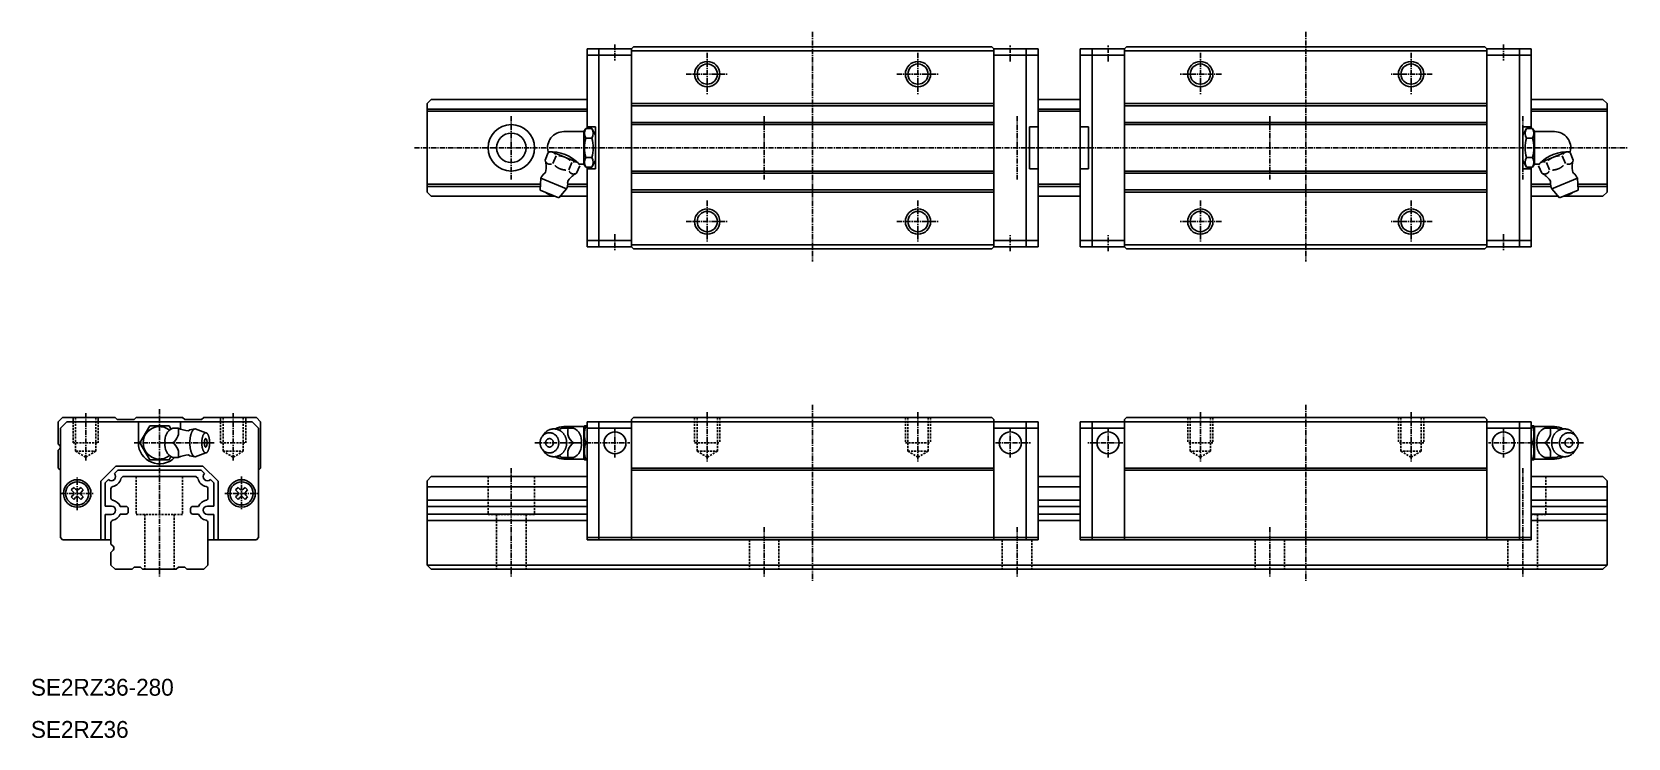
# Model space of a CAD drawing. Extents: x 10 to 389, y 10 to 178.
import ezdxf

# ---------------------------------------------------------------- set-up
doc = ezdxf.new("R2010")
doc.units = 0
doc.linetypes.add('CENTER', pattern=[2, 1.25, -0.25, 0.25, -0.25])
doc.linetypes.add('DASHED', pattern=[0.75, 0.5, -0.25])
doc.layers.get('0').update_dxf_attribs({"linetype": 'CONTINUOUS'})
doc.layers.add('CENTER', color=1, linetype='CENTER')

msp = doc.modelspace()

# ---------------------------------------------------------------- texts
at = {"color": 7, "linetype": 'CONTINUOUS'}
for s, p in [('SE2RZ36-280', (10, 20)), ('SE2RZ36', (10, 10))]:
    msp.add_text(s, height=4, dxfattribs=at).set_placement(p)

# ---------------------------------------------------------------- linework, layer by layer
at = {"color": 7, "linetype": 'CONTINUOUS'}
for p, q in [((142, 173.5), (142, 154.6)), ((142, 173.5), (152.5, 173.5)), ((142, 172), (152.5, 172)), ((144.8, 173.5), (144.8, 126.5)), ((152.5, 173.5), (153, 174)), ((152.5, 173.5), (152.5, 126.5)), ((152.5, 173), (238.5, 173)), ((153, 174), (238, 174)), ((238, 174), (238.5, 173.5)), ((238.5, 173.5), (238.5, 126.5)), ((249, 173.5), (238.5, 173.5)), ((249, 172), (238.5, 172)), ((246.2, 126.5), (246.2, 173.5)), ((249, 126.5), (249, 173.5)), ((259, 126.5), (259, 173.5)), ((259, 173.5), (269.5, 173.5)), ((259, 172), (269.5, 172)), ((261.8, 126.5), (261.8, 173.5)), ((270, 174), (269.5, 173.5)), ((269.5, 173.5), (269.5, 126.5)), ((355.5, 173), (269.5, 173)), ((355, 174), (270, 174)), ((355.5, 173.5), (355, 174)), ((355.5, 173.5), (355.5, 126.5)), ((366, 173.5), (355.5, 173.5)), ((366, 172), (355.5, 172)), ((363.2, 173.5), (363.2, 126.5)), ((366, 173.5), (366, 154.6)), ((104, 160.5), (105, 161.5)), ((104, 160.5), (104, 139.5)), ((104, 159.16), (142, 159.16)), ((105, 161.5), (142, 161.5)), ((152.5, 160.5), (238.5, 160.5)), ((152.5, 160), (238.5, 160)), ((249, 161.5), (259, 161.5)), ((249, 159.16), (259, 159.16)), ((355.5, 160.5), (269.5, 160.5)), ((355.5, 160), (269.5, 160)), ((366, 161.5), (383, 161.5)), ((366, 159.16), (384, 159.16)), ((384, 160.5), (383, 161.5)), ((384, 160.5), (384, 139.5)), ((104, 158.66), (142, 158.66)), ((152.5, 156), (238.5, 156)), ((152.5, 155.5), (238.5, 155.5)), ((249, 158.66), (259, 158.66)), ((355.5, 156), (269.5, 156)), ((355.5, 155.5), (269.5, 155.5)), ((366, 158.66), (384, 158.66)), ((141.24, 153.85), (136.45, 153.85)), ((141.24, 153.85), (141.68, 154.6)), ((141.24, 153.85), (141.24, 146.15)), ((141.68, 154.6), (143.08, 154.6)), ((141.68, 152.3), (143.08, 152.3)), ((142, 155), (144, 155)), ((144, 153), (143.08, 154.6)), ((144, 155), (144, 145)), ((247, 145), (247, 155)), ((249, 155), (247, 155)), ((259, 155), (261, 155)), ((261, 145), (261, 155)), ((364, 155), (364, 145)), ((366, 155), (364, 155)), ((364, 153), (364.92, 154.6)), ((366.32, 154.6), (364.92, 154.6)), ((366.32, 152.3), (364.92, 152.3)), ((366.76, 153.85), (366.32, 154.6)), ((366.76, 153.85), (371.55, 153.85)), ((366.76, 153.85), (366.76, 146.15)), ((132, 147.06), (132.74, 148.86)), ((139.77, 146.52), (133.6, 149.07)), ((133.87, 146.29), (134.61, 148.08)), ((368.23, 146.52), (374.4, 149.07)), ((374.13, 146.29), (373.39, 148.08)), ((376, 147.06), (375.26, 148.86)), ((137.61, 144.74), (138.36, 146.53)), ((139.48, 143.96), (140.23, 145.76)), ((141.24, 146.15), (140.15, 146.15)), ((141.68, 145.4), (141.24, 146.15)), ((141.68, 147.7), (143.08, 147.7)), ((141.68, 145.4), (143.08, 145.4)), ((142, 145.4), (142, 126.5)), ((142, 145), (144, 145)), ((143.08, 145.4), (144, 147)), ((152.5, 144.5), (238.5, 144.5)), ((152.5, 144), (238.5, 144)), ((249, 145), (247, 145)), ((259, 145), (261, 145)), ((355.5, 144.5), (269.5, 144.5)), ((355.5, 144), (269.5, 144)), ((364.92, 145.4), (364, 147)), ((366, 145), (364, 145)), ((366.32, 147.7), (364.92, 147.7)), ((366.32, 145.4), (364.92, 145.4)), ((366, 145.4), (366, 126.5)), ((366.32, 145.4), (366.76, 146.15)), ((366.76, 146.15), (367.85, 146.15)), ((368.52, 143.96), (367.77, 145.76)), ((370.39, 144.74), (369.64, 146.53)), ((104, 141.34), (130.93, 141.34)), ((104, 140.84), (130.9, 140.84)), ((130.83, 139.94), (131.04, 142.78)), ((137.13, 140.25), (131.04, 142.78)), ((137.13, 140.25), (135.27, 138.1)), ((137.32, 140.84), (142, 140.84)), ((137.38, 141.34), (142, 141.34)), ((249, 141.34), (259, 141.34)), ((249, 140.84), (259, 140.84)), ((370.62, 141.34), (366, 141.34)), ((366, 141.34), (370.62, 141.34)), ((370.68, 140.84), (366, 140.84)), ((366, 140.84), (370.68, 140.84)), ((370.87, 140.25), (376.96, 142.78)), ((370.87, 140.25), (372.73, 138.1)), ((377.17, 139.94), (376.96, 142.78)), ((377.07, 141.34), (384, 141.34)), ((377.1, 140.84), (384, 140.84)), ((104, 139.5), (105, 138.5)), ((105, 138.5), (134.31, 138.5)), ((135.27, 138.1), (130.83, 139.94)), ((135.62, 138.5), (142, 138.5)), ((152.5, 140), (238.5, 140)), ((152.5, 139.5), (238.5, 139.5)), ((249, 138.5), (259, 138.5)), ((355.5, 140), (269.5, 140)), ((355.5, 139.5), (269.5, 139.5)), ((372.38, 138.5), (366, 138.5)), ((366, 138.5), (372.38, 138.5)), ((372.73, 138.1), (377.17, 139.94)), ((373.69, 138.5), (383, 138.5)), ((384, 139.5), (383, 138.5)), ((142, 128), (152.5, 128)), ((142, 126.5), (152.5, 126.5)), ((152.5, 127), (238.5, 127)), ((152.5, 126.5), (153, 126)), ((153, 126), (238, 126)), ((238, 126), (238.5, 126.5)), ((249, 128), (238.5, 128)), ((249, 126.5), (238.5, 126.5)), ((259, 128), (269.5, 128)), ((259, 126.5), (269.5, 126.5)), ((355.5, 127), (269.5, 127)), ((270, 126), (269.5, 126.5)), ((355, 126), (270, 126)), ((355.5, 126.5), (355, 126)), ((366, 128), (355.5, 128)), ((366, 126.5), (355.5, 126.5)), ((16.5, 85), (17.5, 86)), ((16.5, 79.71), (16.5, 85)), ((17, 83.5), (18.5, 85)), ((17, 57.5), (17, 83.5)), ((17.5, 86), (30, 86)), ((18.5, 85), (62.5, 85)), ((30.5, 85.5), (30, 86)), ((30.5, 85.5), (34.5, 85.5)), ((34.5, 85.5), (35, 86)), ((35, 86), (46, 86)), ((35.5, 80), (35.5, 85)), ((38.19, 84), (35.88, 80)), ((38.19, 84), (40.5, 84)), ((40.5, 84), (42.81, 84)), ((43.22, 83.29), (42.81, 84)), ((43.65, 83.51), (44.92, 83.51)), ((45.5, 85), (45.5, 83.25)), ((46, 86), (46.5, 85.5)), ((46.5, 85.5), (50.5, 85.5)), ((51, 86), (50.5, 85.5)), ((51, 86), (63.5, 86)), ((62.5, 85), (64, 83.5)), ((63.5, 86), (64.5, 85)), ((64, 57.5), (64, 83.5)), ((64.5, 85), (64.5, 74)), ((136.1, 83.51), (138.78, 83.51)), ((141.24, 83.85), (136.45, 83.85)), ((141.24, 83.85), (141.33, 84)), ((141.24, 76.15), (141.24, 83.85)), ((142, 84), (141.33, 84)), ((142, 85), (142, 57)), ((142, 85), (152.5, 85)), ((142, 83.5), (152.5, 83.5)), ((144.8, 85), (144.8, 57)), ((152.5, 85.5), (153, 86)), ((152.5, 85.5), (152.5, 57)), ((152.5, 85), (238.5, 85)), ((153, 86), (238, 86)), ((238, 86), (238.5, 85.5)), ((238.5, 85.5), (238.5, 57)), ((238.5, 85), (249, 85)), ((238.5, 83.5), (249, 83.5)), ((246.2, 57), (246.2, 85)), ((249, 57), (249, 85)), ((259, 57), (259, 85)), ((269.5, 85), (259, 85)), ((269.5, 83.5), (259, 83.5)), ((261.8, 57), (261.8, 85)), ((270, 86), (269.5, 85.5)), ((269.5, 85.5), (269.5, 57)), ((355.5, 85), (269.5, 85)), ((355, 86), (270, 86)), ((355.5, 85.5), (355, 86)), ((355.5, 85.5), (355.5, 57)), ((366, 85), (355.5, 85)), ((366, 83.5), (355.5, 83.5)), ((363.2, 85), (363.2, 57)), ((366, 85), (366, 57)), ((366, 84), (366.67, 84)), ((366.76, 83.85), (366.67, 84)), ((366.76, 83.85), (371.55, 83.85)), ((366.76, 76.15), (366.76, 83.85)), ((371.9, 83.51), (369.22, 83.51)), ((16.5, 79.71), (16.85, 79.35)), ((38.19, 76), (35.88, 80)), ((41.85, 80), (43.65, 80)), ((51.48, 82.4), (48.99, 83.3)), ((132.18, 82.58), (131.38, 81.57)), ((140.57, 80), (138.78, 80)), ((141.68, 80), (142, 80)), ((366.32, 80), (366, 80)), ((367.43, 80), (369.22, 80)), ((375.82, 82.58), (376.62, 81.57)), ((16.5, 78.29), (16.85, 78.65)), ((16.5, 74), (16.5, 78.29)), ((38.19, 76), (40.5, 76)), ((40.5, 76), (42.81, 76)), ((43.23, 76.73), (42.81, 76)), ((43.65, 76.49), (44.92, 76.49)), ((51.48, 77.6), (48.99, 76.7)), ((132.18, 77.42), (131.38, 78.43)), ((136.1, 76.49), (138.78, 76.49)), ((141.24, 76.15), (136.45, 76.15)), ((141.33, 76), (141.24, 76.15)), ((142, 76), (141.33, 76)), ((366, 76), (366.67, 76)), ((366.67, 76), (366.76, 76.15)), ((366.76, 76.15), (371.55, 76.15)), ((371.9, 76.49), (369.22, 76.49)), ((375.82, 77.42), (376.62, 78.43)), ((17, 73.5), (16.5, 74)), ((26.6, 70.91), (30.18, 74.49)), ((29.81, 72.71), (30.59, 73.49)), ((30.18, 74.49), (50.82, 74.49)), ((30.59, 73.49), (50.41, 73.49)), ((31.84, 72), (31.34, 71.5)), ((31.84, 72), (49.16, 72)), ((49.66, 71.5), (49.16, 72)), ((50.41, 73.49), (51.19, 72.71)), ((50.82, 74.49), (54.4, 70.91)), ((64.5, 74), (64, 73.5)), ((104, 71), (105, 72)), ((105, 72), (142, 72)), ((152.5, 74), (238.5, 74)), ((152.5, 73.5), (238.5, 73.5)), ((249, 72), (259, 72)), ((355.5, 74), (269.5, 74)), ((355.5, 73.5), (269.5, 73.5)), ((366, 72), (383, 72)), ((384, 71), (383, 72)), ((19.58, 68.84), (20.16, 69.42)), ((19.58, 68.84), (20.03, 68.39)), ((20.16, 69.42), (20.61, 68.97)), ((21.39, 68.97), (21.84, 69.42)), ((21.84, 69.42), (22.42, 68.84)), ((21.97, 68.39), (22.42, 68.84)), ((26.6, 57), (26.6, 70.91)), ((27.6, 70.5), (28.39, 71.29)), ((27.6, 65), (27.6, 70.5)), ((29, 66.9), (29, 69.1)), ((52, 69.1), (52, 66.9)), ((52.61, 71.29), (53.4, 70.5)), ((53.4, 70.5), (53.4, 65)), ((54.4, 70.91), (54.4, 57)), ((58.58, 68.84), (59.16, 69.42)), ((58.58, 68.84), (59.03, 68.39)), ((59.16, 69.42), (59.61, 68.97)), ((60.39, 68.97), (60.84, 69.42)), ((60.84, 69.42), (61.42, 68.84)), ((60.97, 68.39), (61.42, 68.84)), ((104, 71), (104, 51)), ((104, 69.59), (142, 69.59)), ((249, 69.59), (259, 69.59)), ((366, 69.59), (384, 69.59)), ((384, 71), (384, 51)), ((20.03, 67.61), (19.58, 67.16)), ((20.16, 66.58), (19.58, 67.16)), ((20.61, 67.03), (20.16, 66.58)), ((21.84, 66.58), (21.39, 67.03)), ((22.42, 67.16), (21.84, 66.58)), ((22.42, 67.16), (21.97, 67.61)), ((27.6, 65), (29.1, 65)), ((31.21, 64.9), (32.6, 64.9)), ((33.1, 63.6), (33.1, 64.4)), ((47.9, 64.4), (47.9, 63.6)), ((48.4, 64.9), (49.79, 64.9)), ((51.9, 65), (53.4, 65)), ((59.03, 67.61), (58.58, 67.16)), ((59.16, 66.58), (58.58, 67.16)), ((59.61, 67.03), (59.16, 66.58)), ((60.84, 66.58), (60.39, 67.03)), ((61.42, 67.16), (60.84, 66.58)), ((61.42, 67.16), (60.97, 67.61)), ((104, 66.41), (142, 66.41)), ((104, 64.9), (142, 64.9)), ((249, 66.41), (259, 66.41)), ((249, 64.9), (259, 64.9)), ((366, 66.41), (384, 66.41)), ((366, 64.9), (384, 64.9)), ((27.6, 57), (27.6, 63)), ((27.6, 63), (29.1, 63)), ((29, 55.99), (29, 61.1)), ((31.21, 63.1), (32.6, 63.1)), ((48.4, 63.1), (49.79, 63.1)), ((51.9, 63), (53.4, 63)), ((52, 61.1), (52, 51)), ((53.4, 63), (53.4, 57)), ((104, 63.1), (142, 63.1)), ((104, 61.59), (142, 61.59)), ((249, 63.1), (259, 63.1)), ((249, 61.59), (259, 61.59)), ((366, 63.1), (384, 63.1)), ((366, 61.59), (384, 61.59)), ((17, 57.5), (17.5, 57)), ((17.5, 57), (29, 57)), ((52, 57), (63.5, 57)), ((63.5, 57), (64, 57.5)), ((142, 57.5), (152.5, 57.5)), ((142, 57), (152.5, 57)), ((152.5, 57.5), (238.5, 57.5)), ((152.5, 57), (238.5, 57)), ((238.5, 57.5), (249, 57.5)), ((238.5, 57), (249, 57)), ((269.5, 57.5), (259, 57.5)), ((269.5, 57), (259, 57)), ((355.5, 57.5), (269.5, 57.5)), ((355.5, 57), (269.5, 57)), ((366, 57.5), (355.5, 57.5)), ((366, 57), (355.5, 57)), ((29, 55.99), (29.49, 55.49)), ((29, 54.01), (29.49, 54.51)), ((29, 51), (29, 54.01)), ((29, 51), (30, 50)), ((30, 50), (34, 50)), ((34.5, 50.5), (34, 50)), ((34.5, 50.5), (36, 50.5)), ((36, 50.5), (36.5, 50)), ((36.5, 50), (44.5, 50)), ((44.5, 50), (45, 50.5)), ((45, 50.5), (46.5, 50.5)), ((47, 50), (46.5, 50.5)), ((47, 50), (51, 50)), ((51, 50), (52, 51)), ((104, 51), (105, 50)), ((104, 51), (384, 51)), ((105, 50), (383, 50)), ((384, 51), (383, 50))]:
    msp.add_line(p, q, dxfattribs=at)
at = {"color": 3, "linetype": 'DASHED'}
for p, q in [((20, 80), (20, 86)), ((20.6, 78), (20.6, 86)), ((25.4, 78), (25.4, 86)), ((26, 80), (26, 86)), ((55, 80), (55, 86)), ((55.6, 78), (55.6, 86)), ((60.4, 78), (60.4, 86)), ((61, 80), (61, 86)), ((167.5, 86), (167.5, 80)), ((168.1, 86), (168.1, 78)), ((172.9, 86), (172.9, 78)), ((173.5, 86), (173.5, 80)), ((217.5, 86), (217.5, 80)), ((218.1, 86), (218.1, 78)), ((222.9, 86), (222.9, 78)), ((223.5, 86), (223.5, 80)), ((284.5, 86), (284.5, 80)), ((285.1, 86), (285.1, 78)), ((289.9, 86), (289.9, 78)), ((290.5, 86), (290.5, 80)), ((334.5, 86), (334.5, 80)), ((335.1, 86), (335.1, 78)), ((339.9, 86), (339.9, 78)), ((340.5, 86), (340.5, 80)), ((20, 80), (26, 80)), ((55, 80), (61, 80)), ((167.5, 80), (173.5, 80)), ((217.5, 80), (223.5, 80)), ((290.5, 80), (284.5, 80)), ((340.5, 80), (334.5, 80)), ((20.6, 78), (23, 76.61)), ((20.6, 78), (25.4, 78)), ((25.4, 78), (23, 76.61)), ((55.6, 78), (58, 76.61)), ((55.6, 78), (60.4, 78)), ((60.4, 78), (58, 76.61)), ((168.1, 78), (172.9, 78)), ((168.1, 78), (170.5, 76.61)), ((172.9, 78), (170.5, 76.61)), ((218.1, 78), (220.5, 76.61)), ((218.1, 78), (222.9, 78)), ((222.9, 78), (220.5, 76.61)), ((285.1, 78), (287.5, 76.61)), ((289.9, 78), (285.1, 78)), ((289.9, 78), (287.5, 76.61)), ((339.9, 78), (335.1, 78)), ((335.1, 78), (337.5, 76.61)), ((339.9, 78), (337.5, 76.61)), ((35, 72), (35, 63)), ((46, 72), (46, 63)), ((118.5, 72), (118.5, 63)), ((129.5, 72), (129.5, 63)), ((369.5, 72), (369.5, 63)), ((35, 63), (46, 63)), ((37, 63), (37, 50)), ((44, 63), (44, 50)), ((118.5, 63), (129.5, 63)), ((120.5, 63), (120.5, 50)), ((127.5, 63), (127.5, 50)), ((366, 63), (369.5, 63)), ((367.5, 63), (367.5, 50)), ((180.5, 57), (180.5, 50)), ((187.5, 57), (187.5, 50)), ((240.5, 57), (240.5, 50)), ((247.5, 57), (247.5, 50)), ((300.5, 57), (300.5, 50)), ((307.5, 57), (307.5, 50)), ((360.5, 57), (360.5, 50))]:
    msp.add_line(p, q, dxfattribs=at)
at = {"color": 7, "linetype": 'CONTINUOUS'}
for points in [[(134.48, 148.41, 0), (134.47, 148.42, 0), (134.46, 148.43, 0), (134.46, 148.44, 0), (134.45, 148.45, 0), (134.44, 148.47, 0), (134.43, 148.48, 0), (134.43, 148.49, 0), (134.42, 148.5, 0), (134.41, 148.51, 0), (134.4, 148.52, 0), (134.4, 148.53, 0), (134.39, 148.54, 0), (134.38, 148.56, 0), (134.37, 148.57, 0), (134.36, 148.58, 0), (134.36, 148.59, 0), (134.35, 148.6, 0), (134.34, 148.61, 0), (134.33, 148.62, 0), (134.32, 148.63, 0), (134.31, 148.64, 0), (134.31, 148.65, 0), (134.3, 148.66, 0), (134.29, 148.67, 0), (134.28, 148.68, 0), (134.27, 148.69, 0), (134.26, 148.7, 0), (134.25, 148.71, 0), (134.24, 148.72, 0), (134.23, 148.72, 0), (134.22, 148.73, 0), (134.22, 148.74, 0), (134.21, 148.75, 0), (134.2, 148.76, 0), (134.19, 148.77, 0), (134.18, 148.78, 0), (134.17, 148.78, 0), (134.16, 148.79, 0), (134.15, 148.8, 0), (134.14, 148.81, 0), (134.13, 148.82, 0), (134.12, 148.82, 0), (134.11, 148.83, 0), (134.1, 148.84, 0), (134.09, 148.85, 0), (134.08, 148.85, 0), (134.07, 148.86, 0), (134.06, 148.87, 0), (134.05, 148.87, 0), (134.03, 148.88, 0), (134.03, 148.89, 0), (134.01, 148.89, 0), (134, 148.9, 0), (133.99, 148.9, 0), (133.98, 148.91, 0), (133.97, 148.92, 0), (133.96, 148.92, 0), (133.95, 148.93, 0), (133.94, 148.93, 0), (133.93, 148.94, 0), (133.91, 148.94, 0), (133.9, 148.95, 0), (133.89, 148.95, 0), (133.88, 148.96, 0), (133.87, 148.96, 0), (133.86, 148.97, 0), (133.85, 148.97, 0), (133.84, 148.98, 0), (133.82, 148.98, 0), (133.81, 148.99, 0), (133.8, 148.99, 0), (133.79, 148.99, 0), (133.78, 149, 0), (133.76, 149, 0), (133.75, 149, 0), (133.74, 149.01, 0), (133.73, 149.01, 0), (133.72, 149.01, 0), (133.7, 149.01, 0), (133.69, 149.02, 0), (133.68, 149.02, 0), (133.67, 149.02, 0), (133.66, 149.03, 0), (133.64, 149.03, 0), (133.63, 149.03, 0), (133.62, 149.03, 0), (133.6, 149.03, 0), (133.59, 149.03, 0), (133.58, 149.04, 0), (133.57, 149.04, 0), (133.56, 149.04, 0), (133.54, 149.04, 0), (133.53, 149.04, 0), (133.52, 149.04, 0), (133.5, 149.04, 0), (133.49, 149.04, 0), (133.48, 149.04, 0), (133.46, 149.04, 0), (133.45, 149.04, 0), (133.44, 149.04, 0), (133.43, 149.04, 0), (133.41, 149.04, 0), (133.4, 149.04, 0), (133.39, 149.04, 0), (133.37, 149.04, 0), (133.36, 149.04, 0), (133.35, 149.04, 0), (133.34, 149.04, 0), (133.32, 149.04, 0), (133.31, 149.04, 0), (133.3, 149.03, 0), (133.28, 149.03, 0), (133.27, 149.03, 0), (133.26, 149.03, 0), (133.24, 149.03, 0), (133.23, 149.03, 0), (133.22, 149.02, 0), (133.2, 149.02, 0), (133.19, 149.02, 0), (133.18, 149.01, 0), (133.16, 149.01, 0), (133.15, 149.01, 0), (133.14, 149.01, 0), (133.12, 149, 0), (133.11, 149, 0), (133.1, 149, 0), (133.08, 148.99, 0), (133.07, 148.99, 0)], [(137.88, 147.03, 0), (137.87, 147.05, 0), (137.85, 147.06, 0), (137.83, 147.08, 0), (137.81, 147.09, 0), (137.8, 147.11, 0), (137.78, 147.12, 0), (137.76, 147.14, 0), (137.75, 147.15, 0), (137.73, 147.17, 0), (137.71, 147.18, 0), (137.69, 147.2, 0), (137.68, 147.21, 0), (137.66, 147.22, 0), (137.64, 147.24, 0), (137.62, 147.25, 0), (137.6, 147.27, 0), (137.59, 147.28, 0), (137.57, 147.29, 0), (137.55, 147.31, 0), (137.53, 147.32, 0), (137.51, 147.33, 0), (137.5, 147.35, 0), (137.48, 147.36, 0), (137.46, 147.37, 0), (137.44, 147.38, 0), (137.42, 147.4, 0), (137.4, 147.41, 0), (137.39, 147.42, 0), (137.37, 147.43, 0), (137.35, 147.45, 0), (137.33, 147.46, 0), (137.31, 147.47, 0), (137.29, 147.48, 0), (137.28, 147.49, 0), (137.26, 147.51, 0), (137.24, 147.52, 0), (137.22, 147.53, 0), (137.2, 147.54, 0), (137.18, 147.55, 0), (137.16, 147.56, 0), (137.14, 147.57, 0), (137.12, 147.58, 0), (137.1, 147.59, 0), (137.08, 147.61, 0), (137.06, 147.62, 0), (137.04, 147.63, 0), (137.03, 147.64, 0), (137.01, 147.65, 0), (136.99, 147.66, 0), (136.97, 147.67, 0), (136.95, 147.68, 0), (136.93, 147.69, 0), (136.91, 147.7, 0), (136.89, 147.71, 0), (136.87, 147.72, 0), (136.85, 147.72, 0), (136.83, 147.74, 0), (136.81, 147.74, 0), (136.79, 147.75, 0), (136.77, 147.76, 0), (136.75, 147.77, 0), (136.73, 147.78, 0), (136.71, 147.79, 0), (136.69, 147.8, 0), (136.67, 147.81, 0), (136.65, 147.81, 0), (136.63, 147.82, 0), (136.6, 147.83, 0), (136.59, 147.84, 0), (136.56, 147.84, 0), (136.54, 147.85, 0), (136.52, 147.86, 0), (136.5, 147.87, 0), (136.48, 147.87, 0), (136.46, 147.88, 0), (136.44, 147.89, 0), (136.42, 147.9, 0), (136.4, 147.9, 0), (136.38, 147.91, 0), (136.36, 147.92, 0), (136.34, 147.92, 0), (136.31, 147.93, 0), (136.29, 147.94, 0), (136.27, 147.94, 0), (136.25, 147.95, 0), (136.23, 147.95, 0), (136.21, 147.96, 0), (136.19, 147.97, 0), (136.16, 147.97, 0), (136.14, 147.98, 0), (136.12, 147.98, 0), (136.1, 147.99, 0), (136.08, 147.99, 0), (136.06, 148, 0), (136.04, 148, 0), (136.01, 148.01, 0), (135.99, 148.01, 0), (135.97, 148.02, 0), (135.95, 148.02, 0), (135.93, 148.03, 0), (135.91, 148.03, 0), (135.88, 148.03, 0), (135.86, 148.04, 0), (135.84, 148.04, 0), (135.82, 148.05, 0), (135.8, 148.05, 0), (135.77, 148.05, 0), (135.75, 148.06, 0), (135.73, 148.06, 0), (135.71, 148.06, 0), (135.69, 148.07, 0), (135.66, 148.07, 0), (135.64, 148.07, 0), (135.62, 148.07, 0), (135.6, 148.08, 0), (135.57, 148.08, 0), (135.55, 148.08, 0), (135.53, 148.09, 0), (135.51, 148.09, 0), (135.49, 148.09, 0), (135.46, 148.09, 0), (135.44, 148.09, 0), (135.42, 148.09, 0), (135.4, 148.1, 0), (135.37, 148.1, 0), (135.35, 148.1, 0), (135.33, 148.1, 0), (135.3, 148.1, 0)], [(370.12, 147.03, 0), (370.13, 147.05, 0), (370.15, 147.06, 0), (370.17, 147.08, 0), (370.19, 147.09, 0), (370.2, 147.11, 0), (370.22, 147.12, 0), (370.24, 147.14, 0), (370.25, 147.15, 0), (370.27, 147.17, 0), (370.29, 147.18, 0), (370.31, 147.2, 0), (370.32, 147.21, 0), (370.34, 147.22, 0), (370.36, 147.24, 0), (370.38, 147.25, 0), (370.4, 147.27, 0), (370.41, 147.28, 0), (370.43, 147.29, 0), (370.45, 147.31, 0), (370.47, 147.32, 0), (370.48, 147.33, 0), (370.5, 147.35, 0), (370.52, 147.36, 0), (370.54, 147.37, 0), (370.56, 147.38, 0), (370.58, 147.4, 0), (370.59, 147.41, 0), (370.61, 147.42, 0), (370.63, 147.43, 0), (370.65, 147.45, 0), (370.67, 147.46, 0), (370.69, 147.47, 0), (370.71, 147.48, 0), (370.72, 147.49, 0), (370.74, 147.51, 0), (370.76, 147.52, 0), (370.78, 147.53, 0), (370.8, 147.54, 0), (370.82, 147.55, 0), (370.84, 147.56, 0), (370.86, 147.57, 0), (370.88, 147.58, 0), (370.9, 147.59, 0), (370.92, 147.61, 0), (370.93, 147.62, 0), (370.95, 147.63, 0), (370.97, 147.64, 0), (370.99, 147.65, 0), (371.01, 147.66, 0), (371.03, 147.67, 0), (371.05, 147.68, 0), (371.07, 147.69, 0), (371.09, 147.7, 0), (371.11, 147.71, 0), (371.13, 147.72, 0), (371.15, 147.72, 0), (371.17, 147.74, 0), (371.19, 147.74, 0), (371.21, 147.75, 0), (371.23, 147.76, 0), (371.25, 147.77, 0), (371.27, 147.78, 0), (371.29, 147.79, 0), (371.31, 147.8, 0), (371.33, 147.81, 0), (371.35, 147.81, 0), (371.37, 147.82, 0), (371.39, 147.83, 0), (371.41, 147.84, 0), (371.44, 147.84, 0), (371.46, 147.85, 0), (371.48, 147.86, 0), (371.5, 147.87, 0), (371.52, 147.87, 0), (371.54, 147.88, 0), (371.56, 147.89, 0), (371.58, 147.9, 0), (371.6, 147.9, 0), (371.62, 147.91, 0), (371.64, 147.92, 0), (371.66, 147.92, 0), (371.69, 147.93, 0), (371.71, 147.94, 0), (371.73, 147.94, 0), (371.75, 147.95, 0), (371.77, 147.95, 0), (371.79, 147.96, 0), (371.81, 147.97, 0), (371.83, 147.97, 0), (371.86, 147.98, 0), (371.88, 147.98, 0), (371.9, 147.99, 0), (371.92, 147.99, 0), (371.94, 148, 0), (371.96, 148, 0), (371.98, 148.01, 0), (372.01, 148.01, 0), (372.03, 148.02, 0), (372.05, 148.02, 0), (372.07, 148.03, 0), (372.09, 148.03, 0), (372.12, 148.03, 0), (372.14, 148.04, 0), (372.16, 148.04, 0), (372.18, 148.05, 0), (372.2, 148.05, 0), (372.23, 148.05, 0), (372.25, 148.06, 0), (372.27, 148.06, 0), (372.29, 148.06, 0), (372.31, 148.07, 0), (372.34, 148.07, 0), (372.36, 148.07, 0), (372.38, 148.07, 0), (372.4, 148.08, 0), (372.43, 148.08, 0), (372.45, 148.08, 0), (372.47, 148.09, 0), (372.49, 148.09, 0), (372.51, 148.09, 0), (372.54, 148.09, 0), (372.56, 148.09, 0), (372.58, 148.09, 0), (372.6, 148.1, 0), (372.63, 148.1, 0), (372.65, 148.1, 0), (372.67, 148.1, 0), (372.7, 148.1, 0)], [(373.52, 148.41, 0), (373.53, 148.42, 0), (373.54, 148.43, 0), (373.54, 148.44, 0), (373.55, 148.45, 0), (373.56, 148.47, 0), (373.57, 148.48, 0), (373.57, 148.49, 0), (373.58, 148.5, 0), (373.59, 148.51, 0), (373.6, 148.52, 0), (373.6, 148.53, 0), (373.61, 148.54, 0), (373.62, 148.56, 0), (373.63, 148.57, 0), (373.64, 148.58, 0), (373.64, 148.59, 0), (373.65, 148.6, 0), (373.66, 148.61, 0), (373.67, 148.62, 0), (373.68, 148.63, 0), (373.69, 148.64, 0), (373.69, 148.65, 0), (373.7, 148.66, 0), (373.71, 148.67, 0), (373.72, 148.68, 0), (373.73, 148.69, 0), (373.74, 148.7, 0), (373.75, 148.71, 0), (373.76, 148.72, 0), (373.77, 148.72, 0), (373.77, 148.73, 0), (373.78, 148.74, 0), (373.79, 148.75, 0), (373.8, 148.76, 0), (373.81, 148.77, 0), (373.82, 148.78, 0), (373.83, 148.78, 0), (373.84, 148.79, 0), (373.85, 148.8, 0), (373.86, 148.81, 0), (373.87, 148.82, 0), (373.88, 148.82, 0), (373.89, 148.83, 0), (373.9, 148.84, 0), (373.91, 148.85, 0), (373.92, 148.85, 0), (373.93, 148.86, 0), (373.94, 148.87, 0), (373.95, 148.87, 0), (373.96, 148.88, 0), (373.97, 148.89, 0), (373.99, 148.89, 0), (374, 148.9, 0), (374.01, 148.9, 0), (374.02, 148.91, 0), (374.03, 148.92, 0), (374.04, 148.92, 0), (374.05, 148.93, 0), (374.06, 148.93, 0), (374.07, 148.94, 0), (374.08, 148.94, 0), (374.1, 148.95, 0), (374.11, 148.95, 0), (374.12, 148.96, 0), (374.13, 148.96, 0), (374.14, 148.97, 0), (374.15, 148.97, 0), (374.16, 148.98, 0), (374.18, 148.98, 0), (374.19, 148.99, 0), (374.2, 148.99, 0), (374.21, 148.99, 0), (374.22, 149, 0), (374.24, 149, 0), (374.25, 149, 0), (374.26, 149.01, 0), (374.27, 149.01, 0), (374.28, 149.01, 0), (374.3, 149.01, 0), (374.31, 149.02, 0), (374.32, 149.02, 0), (374.33, 149.02, 0), (374.34, 149.03, 0), (374.36, 149.03, 0), (374.37, 149.03, 0), (374.38, 149.03, 0), (374.39, 149.03, 0), (374.41, 149.03, 0), (374.42, 149.04, 0), (374.43, 149.04, 0), (374.44, 149.04, 0), (374.46, 149.04, 0), (374.47, 149.04, 0), (374.48, 149.04, 0), (374.5, 149.04, 0), (374.51, 149.04, 0), (374.52, 149.04, 0), (374.53, 149.04, 0), (374.55, 149.04, 0), (374.56, 149.04, 0), (374.57, 149.04, 0), (374.59, 149.04, 0), (374.6, 149.04, 0), (374.61, 149.04, 0), (374.62, 149.04, 0), (374.64, 149.04, 0), (374.65, 149.04, 0), (374.66, 149.04, 0), (374.68, 149.04, 0), (374.69, 149.04, 0), (374.7, 149.03, 0), (374.72, 149.03, 0), (374.73, 149.03, 0), (374.74, 149.03, 0), (374.76, 149.03, 0), (374.77, 149.03, 0), (374.78, 149.02, 0), (374.8, 149.02, 0), (374.81, 149.02, 0), (374.82, 149.01, 0), (374.84, 149.01, 0), (374.85, 149.01, 0), (374.86, 149.01, 0), (374.88, 149, 0), (374.89, 149, 0), (374.9, 149, 0), (374.92, 148.99, 0), (374.93, 148.99, 0)], [(132.14, 146.74, 0), (132.14, 146.73, 0), (132.15, 146.71, 0), (132.16, 146.7, 0), (132.17, 146.69, 0), (132.17, 146.68, 0), (132.18, 146.67, 0), (132.19, 146.66, 0), (132.19, 146.65, 0), (132.2, 146.63, 0), (132.21, 146.62, 0), (132.22, 146.61, 0), (132.22, 146.6, 0), (132.23, 146.59, 0), (132.24, 146.58, 0), (132.25, 146.57, 0), (132.26, 146.56, 0), (132.27, 146.55, 0), (132.27, 146.54, 0), (132.28, 146.53, 0), (132.29, 146.52, 0), (132.3, 146.51, 0), (132.31, 146.5, 0), (132.32, 146.49, 0), (132.32, 146.48, 0), (132.33, 146.47, 0), (132.34, 146.46, 0), (132.35, 146.45, 0), (132.36, 146.44, 0), (132.37, 146.43, 0), (132.38, 146.42, 0), (132.39, 146.41, 0), (132.4, 146.4, 0), (132.41, 146.4, 0), (132.42, 146.39, 0), (132.43, 146.38, 0), (132.44, 146.37, 0), (132.45, 146.36, 0), (132.46, 146.35, 0), (132.47, 146.34, 0), (132.47, 146.34, 0), (132.49, 146.33, 0), (132.5, 146.32, 0), (132.51, 146.31, 0), (132.52, 146.31, 0), (132.53, 146.3, 0), (132.54, 146.29, 0), (132.55, 146.29, 0), (132.56, 146.28, 0), (132.57, 146.27, 0), (132.58, 146.27, 0), (132.59, 146.26, 0), (132.6, 146.25, 0), (132.61, 146.25, 0), (132.62, 146.24, 0), (132.63, 146.24, 0), (132.64, 146.23, 0), (132.65, 146.22, 0), (132.66, 146.22, 0), (132.68, 146.21, 0), (132.69, 146.21, 0), (132.7, 146.2, 0), (132.71, 146.2, 0), (132.72, 146.19, 0), (132.73, 146.19, 0), (132.74, 146.18, 0), (132.76, 146.18, 0), (132.77, 146.17, 0), (132.78, 146.17, 0), (132.79, 146.16, 0), (132.8, 146.16, 0), (132.81, 146.16, 0), (132.83, 146.15, 0), (132.84, 146.15, 0), (132.85, 146.15, 0), (132.86, 146.14, 0), (132.87, 146.14, 0), (132.89, 146.14, 0), (132.9, 146.13, 0), (132.91, 146.13, 0), (132.92, 146.13, 0), (132.93, 146.12, 0), (132.95, 146.12, 0), (132.96, 146.12, 0), (132.97, 146.12, 0), (132.98, 146.12, 0), (133, 146.12, 0), (133.01, 146.11, 0), (133.02, 146.11, 0), (133.03, 146.11, 0), (133.05, 146.11, 0), (133.06, 146.11, 0), (133.07, 146.11, 0), (133.08, 146.1, 0), (133.1, 146.1, 0), (133.11, 146.1, 0), (133.12, 146.1, 0), (133.13, 146.1, 0), (133.15, 146.1, 0), (133.16, 146.1, 0), (133.17, 146.1, 0), (133.19, 146.1, 0), (133.2, 146.1, 0), (133.21, 146.1, 0), (133.23, 146.1, 0), (133.24, 146.1, 0), (133.25, 146.1, 0), (133.26, 146.11, 0), (133.28, 146.11, 0), (133.29, 146.11, 0), (133.31, 146.11, 0), (133.32, 146.11, 0), (133.33, 146.11, 0), (133.34, 146.12, 0), (133.36, 146.12, 0), (133.37, 146.12, 0), (133.38, 146.12, 0), (133.4, 146.12, 0), (133.41, 146.12, 0), (133.42, 146.13, 0), (133.44, 146.13, 0), (133.45, 146.13, 0), (133.46, 146.14, 0), (133.48, 146.14, 0), (133.49, 146.14, 0), (133.5, 146.15, 0), (133.52, 146.15, 0), (133.53, 146.15, 0), (133.54, 146.16, 0)], [(134.34, 145.79, 0), (134.36, 145.77, 0), (134.38, 145.76, 0), (134.4, 145.74, 0), (134.41, 145.73, 0), (134.43, 145.71, 0), (134.45, 145.7, 0), (134.46, 145.68, 0), (134.48, 145.67, 0), (134.5, 145.65, 0), (134.52, 145.64, 0), (134.53, 145.62, 0), (134.55, 145.61, 0), (134.57, 145.6, 0), (134.59, 145.58, 0), (134.6, 145.57, 0), (134.62, 145.56, 0), (134.64, 145.54, 0), (134.66, 145.53, 0), (134.68, 145.51, 0), (134.69, 145.5, 0), (134.71, 145.49, 0), (134.73, 145.47, 0), (134.75, 145.46, 0), (134.77, 145.45, 0), (134.78, 145.44, 0), (134.8, 145.42, 0), (134.82, 145.41, 0), (134.84, 145.4, 0), (134.86, 145.39, 0), (134.88, 145.38, 0), (134.9, 145.36, 0), (134.91, 145.35, 0), (134.93, 145.34, 0), (134.95, 145.33, 0), (134.97, 145.31, 0), (134.99, 145.3, 0), (135.01, 145.29, 0), (135.03, 145.28, 0), (135.05, 145.27, 0), (135.06, 145.26, 0), (135.08, 145.25, 0), (135.1, 145.24, 0), (135.12, 145.23, 0), (135.14, 145.22, 0), (135.16, 145.21, 0), (135.18, 145.19, 0), (135.2, 145.18, 0), (135.22, 145.17, 0), (135.24, 145.16, 0), (135.26, 145.15, 0), (135.28, 145.14, 0), (135.3, 145.13, 0), (135.32, 145.12, 0), (135.34, 145.11, 0), (135.36, 145.1, 0), (135.38, 145.1, 0), (135.4, 145.09, 0), (135.42, 145.08, 0), (135.44, 145.07, 0), (135.46, 145.06, 0), (135.48, 145.05, 0), (135.5, 145.04, 0), (135.52, 145.03, 0), (135.54, 145.03, 0), (135.56, 145.02, 0), (135.58, 145.01, 0), (135.6, 145, 0), (135.62, 144.99, 0), (135.64, 144.98, 0), (135.66, 144.98, 0), (135.68, 144.97, 0), (135.7, 144.96, 0), (135.72, 144.95, 0), (135.75, 144.95, 0), (135.76, 144.94, 0), (135.79, 144.93, 0), (135.81, 144.93, 0), (135.83, 144.92, 0), (135.85, 144.91, 0), (135.87, 144.9, 0), (135.89, 144.9, 0), (135.91, 144.89, 0), (135.93, 144.88, 0), (135.95, 144.88, 0), (135.98, 144.87, 0), (136, 144.87, 0), (136.02, 144.86, 0), (136.04, 144.85, 0), (136.06, 144.85, 0), (136.08, 144.84, 0), (136.1, 144.84, 0), (136.12, 144.83, 0), (136.15, 144.83, 0), (136.17, 144.82, 0), (136.19, 144.82, 0), (136.21, 144.81, 0), (136.23, 144.81, 0), (136.25, 144.8, 0), (136.28, 144.8, 0), (136.3, 144.79, 0), (136.32, 144.79, 0), (136.34, 144.79, 0), (136.36, 144.78, 0), (136.39, 144.78, 0), (136.41, 144.78, 0), (136.43, 144.77, 0), (136.45, 144.77, 0), (136.47, 144.76, 0), (136.5, 144.76, 0), (136.52, 144.76, 0), (136.54, 144.75, 0), (136.56, 144.75, 0), (136.59, 144.75, 0), (136.61, 144.75, 0), (136.63, 144.74, 0), (136.65, 144.74, 0), (136.67, 144.74, 0), (136.7, 144.74, 0), (136.72, 144.73, 0), (136.74, 144.73, 0), (136.76, 144.73, 0), (136.79, 144.73, 0), (136.81, 144.73, 0), (136.83, 144.72, 0), (136.85, 144.72, 0), (136.88, 144.72, 0), (136.9, 144.72, 0), (136.92, 144.72, 0)], [(137.75, 144.41, 0), (137.76, 144.4, 0), (137.76, 144.39, 0), (137.77, 144.38, 0), (137.78, 144.37, 0), (137.78, 144.35, 0), (137.79, 144.34, 0), (137.8, 144.33, 0), (137.81, 144.32, 0), (137.81, 144.31, 0), (137.82, 144.3, 0), (137.83, 144.29, 0), (137.84, 144.28, 0), (137.85, 144.26, 0), (137.85, 144.25, 0), (137.86, 144.24, 0), (137.87, 144.23, 0), (137.88, 144.22, 0), (137.89, 144.21, 0), (137.9, 144.2, 0), (137.9, 144.19, 0), (137.91, 144.18, 0), (137.92, 144.17, 0), (137.93, 144.16, 0), (137.94, 144.15, 0), (137.95, 144.14, 0), (137.96, 144.13, 0), (137.96, 144.12, 0), (137.97, 144.11, 0), (137.98, 144.1, 0), (137.99, 144.1, 0), (138, 144.09, 0), (138.01, 144.08, 0), (138.02, 144.07, 0), (138.03, 144.06, 0), (138.04, 144.05, 0), (138.05, 144.04, 0), (138.06, 144.04, 0), (138.07, 144.03, 0), (138.08, 144.02, 0), (138.09, 144.01, 0), (138.1, 144, 0), (138.11, 144, 0), (138.12, 143.99, 0), (138.13, 143.98, 0), (138.14, 143.97, 0), (138.15, 143.97, 0), (138.16, 143.96, 0), (138.17, 143.95, 0), (138.18, 143.95, 0), (138.19, 143.94, 0), (138.2, 143.94, 0), (138.21, 143.93, 0), (138.22, 143.92, 0), (138.23, 143.92, 0), (138.25, 143.91, 0), (138.26, 143.9, 0), (138.27, 143.9, 0), (138.28, 143.89, 0), (138.29, 143.89, 0), (138.3, 143.88, 0), (138.31, 143.88, 0), (138.32, 143.87, 0), (138.33, 143.87, 0), (138.34, 143.86, 0), (138.36, 143.86, 0), (138.37, 143.85, 0), (138.38, 143.85, 0), (138.39, 143.84, 0), (138.4, 143.84, 0), (138.41, 143.84, 0), (138.43, 143.83, 0), (138.44, 143.83, 0), (138.45, 143.82, 0), (138.46, 143.82, 0), (138.47, 143.82, 0), (138.49, 143.81, 0), (138.5, 143.81, 0), (138.51, 143.81, 0), (138.52, 143.81, 0), (138.53, 143.8, 0), (138.55, 143.8, 0), (138.56, 143.8, 0), (138.57, 143.8, 0), (138.58, 143.79, 0), (138.6, 143.79, 0), (138.61, 143.79, 0), (138.62, 143.79, 0), (138.63, 143.79, 0), (138.65, 143.78, 0), (138.66, 143.78, 0), (138.67, 143.78, 0), (138.68, 143.78, 0), (138.7, 143.78, 0), (138.71, 143.78, 0), (138.72, 143.78, 0), (138.74, 143.78, 0), (138.75, 143.78, 0), (138.76, 143.78, 0), (138.77, 143.78, 0), (138.79, 143.78, 0), (138.8, 143.78, 0), (138.81, 143.78, 0), (138.82, 143.78, 0), (138.84, 143.78, 0), (138.85, 143.78, 0), (138.87, 143.78, 0), (138.88, 143.78, 0), (138.89, 143.78, 0), (138.9, 143.78, 0), (138.92, 143.78, 0), (138.93, 143.79, 0), (138.94, 143.79, 0), (138.96, 143.79, 0), (138.97, 143.79, 0), (138.98, 143.79, 0), (139, 143.8, 0), (139.01, 143.8, 0), (139.02, 143.8, 0), (139.04, 143.8, 0), (139.05, 143.81, 0), (139.06, 143.81, 0), (139.08, 143.81, 0), (139.09, 143.81, 0), (139.1, 143.82, 0), (139.12, 143.82, 0), (139.13, 143.82, 0), (139.14, 143.83, 0), (139.16, 143.83, 0)], [(140.09, 146.08, 0), (140.08, 146.09, 0), (140.07, 146.11, 0), (140.07, 146.12, 0), (140.06, 146.13, 0), (140.05, 146.14, 0), (140.05, 146.15, 0), (140.04, 146.16, 0), (140.03, 146.18, 0), (140.02, 146.19, 0), (140.02, 146.2, 0), (140.01, 146.21, 0), (140, 146.22, 0), (139.99, 146.23, 0), (139.99, 146.24, 0), (139.98, 146.25, 0), (139.97, 146.26, 0), (139.96, 146.27, 0), (139.95, 146.28, 0), (139.94, 146.29, 0), (139.94, 146.31, 0), (139.93, 146.31, 0), (139.92, 146.32, 0), (139.91, 146.33, 0), (139.9, 146.34, 0), (139.89, 146.35, 0), (139.88, 146.36, 0), (139.87, 146.37, 0), (139.87, 146.38, 0), (139.86, 146.39, 0), (139.85, 146.4, 0), (139.84, 146.41, 0), (139.83, 146.42, 0), (139.82, 146.43, 0), (139.81, 146.44, 0), (139.8, 146.44, 0), (139.79, 146.45, 0), (139.78, 146.46, 0), (139.77, 146.47, 0), (139.76, 146.48, 0), (139.75, 146.48, 0), (139.74, 146.49, 0), (139.73, 146.5, 0), (139.72, 146.51, 0), (139.71, 146.51, 0), (139.7, 146.52, 0), (139.69, 146.53, 0), (139.68, 146.53, 0), (139.67, 146.54, 0), (139.66, 146.55, 0), (139.65, 146.56, 0), (139.64, 146.56, 0), (139.63, 146.57, 0), (139.62, 146.57, 0), (139.6, 146.58, 0), (139.59, 146.59, 0), (139.58, 146.59, 0), (139.57, 146.6, 0), (139.56, 146.6, 0), (139.55, 146.61, 0), (139.54, 146.61, 0), (139.53, 146.62, 0), (139.52, 146.62, 0), (139.5, 146.63, 0), (139.49, 146.63, 0), (139.48, 146.64, 0), (139.47, 146.64, 0), (139.46, 146.65, 0), (139.45, 146.65, 0), (139.44, 146.66, 0), (139.42, 146.66, 0), (139.41, 146.66, 0), (139.4, 146.67, 0), (139.39, 146.67, 0), (139.38, 146.68, 0), (139.37, 146.68, 0), (139.35, 146.68, 0), (139.34, 146.68, 0), (139.33, 146.69, 0), (139.32, 146.69, 0), (139.3, 146.69, 0), (139.29, 146.69, 0), (139.28, 146.7, 0), (139.27, 146.7, 0), (139.25, 146.7, 0), (139.24, 146.7, 0), (139.23, 146.71, 0), (139.22, 146.71, 0), (139.21, 146.71, 0), (139.19, 146.71, 0), (139.18, 146.71, 0), (139.17, 146.71, 0), (139.15, 146.71, 0), (139.14, 146.72, 0), (139.13, 146.72, 0), (139.12, 146.72, 0), (139.1, 146.72, 0), (139.09, 146.72, 0), (139.08, 146.72, 0), (139.06, 146.72, 0), (139.05, 146.72, 0), (139.04, 146.72, 0), (139.03, 146.72, 0), (139.01, 146.72, 0), (139, 146.72, 0), (138.99, 146.72, 0), (138.97, 146.72, 0), (138.96, 146.71, 0), (138.95, 146.71, 0), (138.93, 146.71, 0), (138.92, 146.71, 0), (138.91, 146.71, 0), (138.9, 146.71, 0), (138.88, 146.71, 0), (138.87, 146.7, 0), (138.86, 146.7, 0), (138.84, 146.7, 0), (138.83, 146.7, 0), (138.82, 146.7, 0), (138.8, 146.69, 0), (138.79, 146.69, 0), (138.78, 146.69, 0), (138.76, 146.68, 0), (138.75, 146.68, 0), (138.74, 146.68, 0), (138.72, 146.68, 0), (138.71, 146.67, 0), (138.69, 146.67, 0), (138.68, 146.66, 0)], [(367.91, 146.08, 0), (367.92, 146.09, 0), (367.92, 146.11, 0), (367.93, 146.12, 0), (367.94, 146.13, 0), (367.95, 146.14, 0), (367.95, 146.15, 0), (367.96, 146.16, 0), (367.97, 146.18, 0), (367.98, 146.19, 0), (367.98, 146.2, 0), (367.99, 146.21, 0), (368, 146.22, 0), (368.01, 146.23, 0), (368.01, 146.24, 0), (368.02, 146.25, 0), (368.03, 146.26, 0), (368.04, 146.27, 0), (368.05, 146.28, 0), (368.06, 146.29, 0), (368.06, 146.31, 0), (368.07, 146.31, 0), (368.08, 146.32, 0), (368.09, 146.33, 0), (368.1, 146.34, 0), (368.11, 146.35, 0), (368.12, 146.36, 0), (368.13, 146.37, 0), (368.13, 146.38, 0), (368.14, 146.39, 0), (368.15, 146.4, 0), (368.16, 146.41, 0), (368.17, 146.42, 0), (368.18, 146.43, 0), (368.19, 146.44, 0), (368.2, 146.44, 0), (368.21, 146.45, 0), (368.22, 146.46, 0), (368.23, 146.47, 0), (368.24, 146.48, 0), (368.25, 146.48, 0), (368.26, 146.49, 0), (368.27, 146.5, 0), (368.28, 146.51, 0), (368.29, 146.51, 0), (368.3, 146.52, 0), (368.31, 146.53, 0), (368.32, 146.53, 0), (368.33, 146.54, 0), (368.34, 146.55, 0), (368.35, 146.56, 0), (368.36, 146.56, 0), (368.37, 146.57, 0), (368.38, 146.57, 0), (368.39, 146.58, 0), (368.41, 146.59, 0), (368.42, 146.59, 0), (368.43, 146.6, 0), (368.44, 146.6, 0), (368.45, 146.61, 0), (368.46, 146.61, 0), (368.47, 146.62, 0), (368.48, 146.62, 0), (368.49, 146.63, 0), (368.51, 146.63, 0), (368.52, 146.64, 0), (368.53, 146.64, 0), (368.54, 146.65, 0), (368.55, 146.65, 0), (368.56, 146.66, 0), (368.58, 146.66, 0), (368.59, 146.66, 0), (368.6, 146.67, 0), (368.61, 146.67, 0), (368.62, 146.68, 0), (368.63, 146.68, 0), (368.65, 146.68, 0), (368.66, 146.68, 0), (368.67, 146.69, 0), (368.68, 146.69, 0), (368.7, 146.69, 0), (368.71, 146.69, 0), (368.72, 146.7, 0), (368.73, 146.7, 0), (368.74, 146.7, 0), (368.76, 146.7, 0), (368.77, 146.71, 0), (368.78, 146.71, 0), (368.79, 146.71, 0), (368.81, 146.71, 0), (368.82, 146.71, 0), (368.83, 146.71, 0), (368.84, 146.71, 0), (368.86, 146.72, 0), (368.87, 146.72, 0), (368.88, 146.72, 0), (368.9, 146.72, 0), (368.91, 146.72, 0), (368.92, 146.72, 0), (368.93, 146.72, 0), (368.95, 146.72, 0), (368.96, 146.72, 0), (368.97, 146.72, 0), (368.99, 146.72, 0), (369, 146.72, 0), (369.01, 146.72, 0), (369.03, 146.72, 0), (369.04, 146.71, 0), (369.05, 146.71, 0), (369.06, 146.71, 0), (369.08, 146.71, 0), (369.09, 146.71, 0), (369.1, 146.71, 0), (369.12, 146.71, 0), (369.13, 146.7, 0), (369.14, 146.7, 0), (369.16, 146.7, 0), (369.17, 146.7, 0), (369.18, 146.7, 0), (369.2, 146.69, 0), (369.21, 146.69, 0), (369.22, 146.69, 0), (369.24, 146.68, 0), (369.25, 146.68, 0), (369.26, 146.68, 0), (369.28, 146.68, 0), (369.29, 146.67, 0), (369.3, 146.67, 0), (369.32, 146.66, 0)], [(370.25, 144.41, 0), (370.24, 144.4, 0), (370.24, 144.39, 0), (370.23, 144.38, 0), (370.22, 144.37, 0), (370.21, 144.35, 0), (370.21, 144.34, 0), (370.2, 144.33, 0), (370.19, 144.32, 0), (370.18, 144.31, 0), (370.18, 144.3, 0), (370.17, 144.29, 0), (370.16, 144.28, 0), (370.15, 144.26, 0), (370.15, 144.25, 0), (370.14, 144.24, 0), (370.13, 144.23, 0), (370.12, 144.22, 0), (370.11, 144.21, 0), (370.1, 144.2, 0), (370.1, 144.19, 0), (370.09, 144.18, 0), (370.08, 144.17, 0), (370.07, 144.16, 0), (370.06, 144.15, 0), (370.05, 144.14, 0), (370.04, 144.13, 0), (370.04, 144.12, 0), (370.03, 144.11, 0), (370.02, 144.1, 0), (370.01, 144.1, 0), (370, 144.09, 0), (369.99, 144.08, 0), (369.98, 144.07, 0), (369.97, 144.06, 0), (369.96, 144.05, 0), (369.95, 144.04, 0), (369.94, 144.04, 0), (369.93, 144.03, 0), (369.92, 144.02, 0), (369.91, 144.01, 0), (369.9, 144, 0), (369.89, 144, 0), (369.88, 143.99, 0), (369.87, 143.98, 0), (369.86, 143.97, 0), (369.85, 143.97, 0), (369.84, 143.96, 0), (369.83, 143.95, 0), (369.82, 143.95, 0), (369.81, 143.94, 0), (369.8, 143.94, 0), (369.79, 143.93, 0), (369.78, 143.92, 0), (369.77, 143.92, 0), (369.75, 143.91, 0), (369.74, 143.9, 0), (369.73, 143.9, 0), (369.72, 143.89, 0), (369.71, 143.89, 0), (369.7, 143.88, 0), (369.69, 143.88, 0), (369.68, 143.87, 0), (369.67, 143.87, 0), (369.65, 143.86, 0), (369.64, 143.86, 0), (369.63, 143.85, 0), (369.62, 143.85, 0), (369.61, 143.84, 0), (369.6, 143.84, 0), (369.58, 143.84, 0), (369.57, 143.83, 0), (369.56, 143.83, 0), (369.55, 143.82, 0), (369.54, 143.82, 0), (369.53, 143.82, 0), (369.51, 143.81, 0), (369.5, 143.81, 0), (369.49, 143.81, 0), (369.48, 143.81, 0), (369.46, 143.8, 0), (369.45, 143.8, 0), (369.44, 143.8, 0), (369.43, 143.8, 0), (369.42, 143.79, 0), (369.4, 143.79, 0), (369.39, 143.79, 0), (369.38, 143.79, 0), (369.37, 143.79, 0), (369.35, 143.78, 0), (369.34, 143.78, 0), (369.33, 143.78, 0), (369.32, 143.78, 0), (369.3, 143.78, 0), (369.29, 143.78, 0), (369.28, 143.78, 0), (369.26, 143.78, 0), (369.25, 143.78, 0), (369.24, 143.78, 0), (369.23, 143.78, 0), (369.21, 143.78, 0), (369.2, 143.78, 0), (369.19, 143.78, 0), (369.17, 143.78, 0), (369.16, 143.78, 0), (369.15, 143.78, 0), (369.13, 143.78, 0), (369.12, 143.78, 0), (369.11, 143.78, 0), (369.1, 143.78, 0), (369.08, 143.78, 0), (369.07, 143.79, 0), (369.06, 143.79, 0), (369.04, 143.79, 0), (369.03, 143.79, 0), (369.02, 143.79, 0), (369, 143.8, 0), (368.99, 143.8, 0), (368.98, 143.8, 0), (368.96, 143.8, 0), (368.95, 143.81, 0), (368.94, 143.81, 0), (368.92, 143.81, 0), (368.91, 143.81, 0), (368.9, 143.82, 0), (368.88, 143.82, 0), (368.87, 143.82, 0), (368.86, 143.83, 0), (368.84, 143.83, 0)], [(373.65, 145.79, 0), (373.64, 145.77, 0), (373.62, 145.76, 0), (373.6, 145.74, 0), (373.59, 145.73, 0), (373.57, 145.71, 0), (373.55, 145.7, 0), (373.54, 145.68, 0), (373.52, 145.67, 0), (373.5, 145.65, 0), (373.48, 145.64, 0), (373.47, 145.62, 0), (373.45, 145.61, 0), (373.43, 145.6, 0), (373.41, 145.58, 0), (373.4, 145.57, 0), (373.38, 145.56, 0), (373.36, 145.54, 0), (373.34, 145.53, 0), (373.32, 145.51, 0), (373.31, 145.5, 0), (373.29, 145.49, 0), (373.27, 145.47, 0), (373.25, 145.46, 0), (373.23, 145.45, 0), (373.22, 145.44, 0), (373.2, 145.42, 0), (373.18, 145.41, 0), (373.16, 145.4, 0), (373.14, 145.39, 0), (373.12, 145.38, 0), (373.1, 145.36, 0), (373.09, 145.35, 0), (373.07, 145.34, 0), (373.05, 145.33, 0), (373.03, 145.31, 0), (373.01, 145.3, 0), (372.99, 145.29, 0), (372.97, 145.28, 0), (372.95, 145.27, 0), (372.93, 145.26, 0), (372.92, 145.25, 0), (372.9, 145.24, 0), (372.88, 145.23, 0), (372.86, 145.22, 0), (372.84, 145.21, 0), (372.82, 145.19, 0), (372.8, 145.18, 0), (372.78, 145.17, 0), (372.76, 145.16, 0), (372.74, 145.15, 0), (372.72, 145.14, 0), (372.7, 145.13, 0), (372.68, 145.12, 0), (372.66, 145.11, 0), (372.64, 145.1, 0), (372.62, 145.1, 0), (372.6, 145.09, 0), (372.58, 145.08, 0), (372.56, 145.07, 0), (372.54, 145.06, 0), (372.52, 145.05, 0), (372.5, 145.04, 0), (372.48, 145.03, 0), (372.46, 145.03, 0), (372.44, 145.02, 0), (372.42, 145.01, 0), (372.4, 145, 0), (372.38, 144.99, 0), (372.36, 144.98, 0), (372.34, 144.98, 0), (372.32, 144.97, 0), (372.3, 144.96, 0), (372.28, 144.95, 0), (372.25, 144.95, 0), (372.23, 144.94, 0), (372.21, 144.93, 0), (372.19, 144.93, 0), (372.17, 144.92, 0), (372.15, 144.91, 0), (372.13, 144.9, 0), (372.11, 144.9, 0), (372.09, 144.89, 0), (372.07, 144.88, 0), (372.05, 144.88, 0), (372.02, 144.87, 0), (372, 144.87, 0), (371.98, 144.86, 0), (371.96, 144.85, 0), (371.94, 144.85, 0), (371.92, 144.84, 0), (371.9, 144.84, 0), (371.87, 144.83, 0), (371.85, 144.83, 0), (371.83, 144.82, 0), (371.81, 144.82, 0), (371.79, 144.81, 0), (371.77, 144.81, 0), (371.74, 144.8, 0), (371.72, 144.8, 0), (371.7, 144.79, 0), (371.68, 144.79, 0), (371.66, 144.79, 0), (371.64, 144.78, 0), (371.61, 144.78, 0), (371.59, 144.78, 0), (371.57, 144.77, 0), (371.55, 144.77, 0), (371.53, 144.76, 0), (371.5, 144.76, 0), (371.48, 144.76, 0), (371.46, 144.75, 0), (371.44, 144.75, 0), (371.41, 144.75, 0), (371.39, 144.75, 0), (371.37, 144.74, 0), (371.35, 144.74, 0), (371.33, 144.74, 0), (371.3, 144.74, 0), (371.28, 144.73, 0), (371.26, 144.73, 0), (371.24, 144.73, 0), (371.21, 144.73, 0), (371.19, 144.73, 0), (371.17, 144.72, 0), (371.15, 144.72, 0), (371.12, 144.72, 0), (371.1, 144.72, 0), (371.08, 144.72, 0)], [(375.86, 146.74, 0), (375.86, 146.73, 0), (375.85, 146.71, 0), (375.84, 146.7, 0), (375.83, 146.69, 0), (375.83, 146.68, 0), (375.82, 146.67, 0), (375.81, 146.66, 0), (375.8, 146.65, 0), (375.8, 146.63, 0), (375.79, 146.62, 0), (375.78, 146.61, 0), (375.77, 146.6, 0), (375.77, 146.59, 0), (375.76, 146.58, 0), (375.75, 146.57, 0), (375.74, 146.56, 0), (375.73, 146.55, 0), (375.73, 146.54, 0), (375.72, 146.53, 0), (375.71, 146.52, 0), (375.7, 146.51, 0), (375.69, 146.5, 0), (375.68, 146.49, 0), (375.67, 146.48, 0), (375.67, 146.47, 0), (375.66, 146.46, 0), (375.65, 146.45, 0), (375.64, 146.44, 0), (375.63, 146.43, 0), (375.62, 146.42, 0), (375.61, 146.41, 0), (375.6, 146.4, 0), (375.59, 146.4, 0), (375.58, 146.39, 0), (375.57, 146.38, 0), (375.56, 146.37, 0), (375.55, 146.36, 0), (375.54, 146.35, 0), (375.53, 146.34, 0), (375.52, 146.34, 0), (375.51, 146.33, 0), (375.5, 146.32, 0), (375.49, 146.31, 0), (375.48, 146.31, 0), (375.47, 146.3, 0), (375.46, 146.29, 0), (375.45, 146.29, 0), (375.44, 146.28, 0), (375.43, 146.27, 0), (375.42, 146.27, 0), (375.41, 146.26, 0), (375.4, 146.25, 0), (375.39, 146.25, 0), (375.38, 146.24, 0), (375.37, 146.24, 0), (375.36, 146.23, 0), (375.35, 146.22, 0), (375.33, 146.22, 0), (375.32, 146.21, 0), (375.31, 146.21, 0), (375.3, 146.2, 0), (375.29, 146.2, 0), (375.28, 146.19, 0), (375.27, 146.19, 0), (375.26, 146.18, 0), (375.24, 146.18, 0), (375.23, 146.17, 0), (375.22, 146.17, 0), (375.21, 146.16, 0), (375.2, 146.16, 0), (375.19, 146.16, 0), (375.17, 146.15, 0), (375.16, 146.15, 0), (375.15, 146.15, 0), (375.14, 146.14, 0), (375.13, 146.14, 0), (375.11, 146.14, 0), (375.1, 146.13, 0), (375.09, 146.13, 0), (375.08, 146.13, 0), (375.07, 146.12, 0), (375.05, 146.12, 0), (375.04, 146.12, 0), (375.03, 146.12, 0), (375.02, 146.12, 0), (375, 146.12, 0), (374.99, 146.11, 0), (374.98, 146.11, 0), (374.97, 146.11, 0), (374.95, 146.11, 0), (374.94, 146.11, 0), (374.93, 146.11, 0), (374.92, 146.1, 0), (374.9, 146.1, 0), (374.89, 146.1, 0), (374.88, 146.1, 0), (374.86, 146.1, 0), (374.85, 146.1, 0), (374.84, 146.1, 0), (374.83, 146.1, 0), (374.81, 146.1, 0), (374.8, 146.1, 0), (374.79, 146.1, 0), (374.77, 146.1, 0), (374.76, 146.1, 0), (374.75, 146.1, 0), (374.73, 146.11, 0), (374.72, 146.11, 0), (374.71, 146.11, 0), (374.69, 146.11, 0), (374.68, 146.11, 0), (374.67, 146.11, 0), (374.66, 146.12, 0), (374.64, 146.12, 0), (374.63, 146.12, 0), (374.62, 146.12, 0), (374.6, 146.12, 0), (374.59, 146.12, 0), (374.58, 146.13, 0), (374.56, 146.13, 0), (374.55, 146.13, 0), (374.54, 146.14, 0), (374.52, 146.14, 0), (374.51, 146.14, 0), (374.5, 146.15, 0), (374.48, 146.15, 0), (374.47, 146.15, 0), (374.46, 146.16, 0)], [(48.99, 83.3, 0), (48.96, 83.3, 0), (48.92, 83.3, 0), (48.89, 83.29, 0), (48.86, 83.28, 0), (48.83, 83.28, 0), (48.8, 83.26, 0), (48.77, 83.25, 0), (48.74, 83.24, 0), (48.71, 83.22, 0), (48.68, 83.2, 0), (48.65, 83.18, 0), (48.62, 83.16, 0), (48.59, 83.13, 0), (48.56, 83.11, 0), (48.53, 83.08, 0), (48.5, 83.05, 0), (48.47, 83.02, 0), (48.45, 82.98, 0), (48.42, 82.95, 0), (48.39, 82.91, 0), (48.36, 82.87, 0), (48.34, 82.83, 0), (48.31, 82.79, 0), (48.28, 82.74, 0), (48.26, 82.7, 0), (48.23, 82.65, 0), (48.21, 82.6, 0), (48.19, 82.55, 0), (48.16, 82.5, 0), (48.14, 82.45, 0), (48.12, 82.39, 0), (48.09, 82.33, 0), (48.07, 82.28, 0), (48.05, 82.22, 0), (48.03, 82.16, 0), (48.01, 82.09, 0), (47.99, 82.03, 0), (47.97, 81.97, 0), (47.95, 81.9, 0), (47.94, 81.83, 0), (47.92, 81.77, 0), (47.9, 81.7, 0), (47.89, 81.63, 0), (47.87, 81.56, 0), (47.86, 81.48, 0), (47.84, 81.41, 0), (47.83, 81.34, 0), (47.82, 81.26, 0), (47.81, 81.19, 0), (47.8, 81.11, 0), (47.79, 81.04, 0), (47.78, 80.96, 0), (47.77, 80.88, 0), (47.76, 80.8, 0), (47.75, 80.72, 0), (47.75, 80.64, 0), (47.74, 80.56, 0), (47.74, 80.48, 0), (47.73, 80.4, 0), (47.73, 80.32, 0), (47.73, 80.24, 0), (47.72, 80.16, 0), (47.72, 80.08, 0), (47.72, 80, 0), (47.72, 79.92, 0), (47.72, 79.84, 0), (47.73, 79.76, 0), (47.73, 79.68, 0), (47.73, 79.6, 0), (47.74, 79.52, 0), (47.74, 79.44, 0), (47.75, 79.36, 0), (47.75, 79.28, 0), (47.76, 79.2, 0), (47.77, 79.12, 0), (47.78, 79.04, 0), (47.79, 78.96, 0), (47.8, 78.89, 0), (47.81, 78.81, 0), (47.82, 78.74, 0), (47.83, 78.66, 0), (47.84, 78.59, 0), (47.86, 78.52, 0), (47.87, 78.44, 0), (47.89, 78.37, 0), (47.9, 78.3, 0), (47.92, 78.23, 0), (47.94, 78.17, 0), (47.95, 78.1, 0), (47.97, 78.03, 0), (47.99, 77.97, 0), (48.01, 77.91, 0), (48.03, 77.84, 0), (48.05, 77.78, 0), (48.07, 77.72, 0), (48.09, 77.67, 0), (48.12, 77.61, 0), (48.14, 77.55, 0), (48.16, 77.5, 0), (48.19, 77.45, 0), (48.21, 77.4, 0), (48.23, 77.35, 0), (48.26, 77.3, 0), (48.28, 77.26, 0), (48.31, 77.21, 0), (48.34, 77.17, 0), (48.36, 77.13, 0), (48.39, 77.09, 0), (48.42, 77.05, 0), (48.45, 77.02, 0), (48.47, 76.98, 0), (48.5, 76.95, 0), (48.53, 76.92, 0), (48.56, 76.89, 0), (48.59, 76.87, 0), (48.62, 76.84, 0), (48.65, 76.82, 0), (48.68, 76.8, 0), (48.71, 76.78, 0), (48.74, 76.76, 0), (48.77, 76.75, 0), (48.8, 76.74, 0), (48.83, 76.72, 0), (48.86, 76.72, 0), (48.89, 76.71, 0), (48.92, 76.7, 0), (48.96, 76.7, 0), (48.99, 76.7, 0)], [(51.48, 82.4, 0), (51.44, 82.4, 0), (51.39, 82.39, 0), (51.35, 82.37, 0), (51.3, 82.35, 0), (51.26, 82.33, 0), (51.21, 82.3, 0), (51.17, 82.26, 0), (51.13, 82.22, 0), (51.09, 82.17, 0), (51.05, 82.12, 0), (51.01, 82.06, 0), (50.97, 82, 0), (50.93, 81.93, 0), (50.9, 81.86, 0), (50.86, 81.78, 0), (50.83, 81.7, 0), (50.8, 81.61, 0), (50.77, 81.52, 0), (50.74, 81.43, 0), (50.72, 81.33, 0), (50.69, 81.23, 0), (50.67, 81.13, 0), (50.65, 81.03, 0), (50.63, 80.92, 0), (50.62, 80.81, 0), (50.6, 80.7, 0), (50.59, 80.58, 0), (50.58, 80.47, 0), (50.57, 80.35, 0), (50.57, 80.24, 0), (50.56, 80.12, 0), (50.56, 80, 0), (50.56, 79.88, 0), (50.57, 79.76, 0), (50.57, 79.65, 0), (50.58, 79.53, 0), (50.59, 79.42, 0), (50.6, 79.3, 0), (50.62, 79.19, 0), (50.63, 79.08, 0), (50.65, 78.97, 0), (50.67, 78.87, 0), (50.69, 78.77, 0), (50.72, 78.67, 0), (50.74, 78.57, 0), (50.77, 78.48, 0), (50.8, 78.39, 0), (50.83, 78.3, 0), (50.86, 78.22, 0), (50.9, 78.14, 0), (50.93, 78.07, 0), (50.97, 78, 0), (51.01, 77.94, 0), (51.05, 77.88, 0), (51.09, 77.83, 0), (51.13, 77.78, 0), (51.17, 77.74, 0), (51.21, 77.7, 0), (51.26, 77.67, 0), (51.3, 77.65, 0), (51.35, 77.63, 0), (51.39, 77.61, 0), (51.44, 77.6, 0), (51.48, 77.6, 0), (51.53, 77.6, 0), (51.57, 77.61, 0), (51.62, 77.63, 0), (51.66, 77.65, 0), (51.7, 77.67, 0), (51.75, 77.7, 0), (51.79, 77.74, 0), (51.83, 77.78, 0), (51.87, 77.83, 0), (51.91, 77.88, 0), (51.95, 77.94, 0), (51.99, 78, 0), (52.03, 78.07, 0), (52.06, 78.14, 0), (52.1, 78.22, 0), (52.13, 78.3, 0), (52.16, 78.39, 0), (52.19, 78.48, 0), (52.22, 78.57, 0), (52.24, 78.67, 0), (52.27, 78.77, 0), (52.29, 78.87, 0), (52.31, 78.97, 0), (52.33, 79.08, 0), (52.35, 79.19, 0), (52.36, 79.3, 0), (52.37, 79.42, 0), (52.38, 79.53, 0), (52.39, 79.65, 0), (52.39, 79.76, 0), (52.4, 79.88, 0), (52.4, 80, 0), (52.4, 80.12, 0), (52.39, 80.24, 0), (52.39, 80.35, 0), (52.38, 80.47, 0), (52.37, 80.58, 0), (52.36, 80.7, 0), (52.35, 80.81, 0), (52.33, 80.92, 0), (52.31, 81.03, 0), (52.29, 81.13, 0), (52.27, 81.23, 0), (52.24, 81.33, 0), (52.22, 81.43, 0), (52.19, 81.52, 0), (52.16, 81.61, 0), (52.13, 81.7, 0), (52.1, 81.78, 0), (52.06, 81.86, 0), (52.03, 81.93, 0), (51.99, 82, 0), (51.95, 82.06, 0), (51.91, 82.12, 0), (51.87, 82.17, 0), (51.83, 82.22, 0), (51.79, 82.26, 0), (51.75, 82.3, 0), (51.7, 82.33, 0), (51.66, 82.35, 0), (51.62, 82.37, 0), (51.57, 82.39, 0), (51.53, 82.4, 0), (51.48, 82.4, 0)], [(51.48, 79, 0), (51.5, 79, 0), (51.51, 79, 0), (51.53, 79.01, 0), (51.54, 79.02, 0), (51.56, 79.03, 0), (51.58, 79.04, 0), (51.59, 79.06, 0), (51.6, 79.08, 0), (51.62, 79.1, 0), (51.63, 79.12, 0), (51.65, 79.14, 0), (51.66, 79.17, 0), (51.67, 79.2, 0), (51.69, 79.23, 0), (51.7, 79.26, 0), (51.71, 79.29, 0), (51.72, 79.33, 0), (51.73, 79.37, 0), (51.74, 79.4, 0), (51.75, 79.44, 0), (51.76, 79.49, 0), (51.77, 79.53, 0), (51.77, 79.57, 0), (51.78, 79.62, 0), (51.79, 79.66, 0), (51.79, 79.71, 0), (51.8, 79.76, 0), (51.8, 79.8, 0), (51.8, 79.85, 0), (51.8, 79.9, 0), (51.81, 79.95, 0), (51.81, 80, 0), (51.81, 80.05, 0), (51.8, 80.1, 0), (51.8, 80.15, 0), (51.8, 80.2, 0), (51.8, 80.24, 0), (51.79, 80.29, 0), (51.79, 80.34, 0), (51.78, 80.38, 0), (51.77, 80.43, 0), (51.77, 80.47, 0), (51.76, 80.51, 0), (51.75, 80.56, 0), (51.74, 80.6, 0), (51.73, 80.63, 0), (51.72, 80.67, 0), (51.71, 80.71, 0), (51.7, 80.74, 0), (51.69, 80.77, 0), (51.67, 80.8, 0), (51.66, 80.83, 0), (51.65, 80.86, 0), (51.63, 80.88, 0), (51.62, 80.9, 0), (51.6, 80.92, 0), (51.59, 80.94, 0), (51.58, 80.96, 0), (51.56, 80.97, 0), (51.54, 80.98, 0), (51.53, 80.99, 0), (51.51, 81, 0), (51.5, 81, 0), (51.48, 81, 0), (51.46, 81, 0), (51.45, 81, 0), (51.43, 80.99, 0), (51.42, 80.98, 0), (51.4, 80.97, 0), (51.39, 80.96, 0), (51.37, 80.94, 0), (51.36, 80.92, 0), (51.34, 80.9, 0), (51.33, 80.88, 0), (51.31, 80.86, 0), (51.3, 80.83, 0), (51.29, 80.8, 0), (51.27, 80.77, 0), (51.26, 80.74, 0), (51.25, 80.71, 0), (51.24, 80.67, 0), (51.23, 80.63, 0), (51.22, 80.6, 0), (51.21, 80.56, 0), (51.2, 80.51, 0), (51.19, 80.47, 0), (51.19, 80.43, 0), (51.18, 80.38, 0), (51.17, 80.34, 0), (51.17, 80.29, 0), (51.17, 80.24, 0), (51.16, 80.2, 0), (51.16, 80.15, 0), (51.16, 80.1, 0), (51.16, 80.05, 0), (51.16, 80, 0), (51.16, 79.95, 0), (51.16, 79.9, 0), (51.16, 79.85, 0), (51.16, 79.8, 0), (51.17, 79.76, 0), (51.17, 79.71, 0), (51.17, 79.66, 0), (51.18, 79.62, 0), (51.19, 79.57, 0), (51.19, 79.53, 0), (51.2, 79.49, 0), (51.21, 79.44, 0), (51.22, 79.4, 0), (51.23, 79.37, 0), (51.24, 79.33, 0), (51.25, 79.29, 0), (51.26, 79.26, 0), (51.27, 79.23, 0), (51.29, 79.2, 0), (51.3, 79.17, 0), (51.31, 79.14, 0), (51.33, 79.12, 0), (51.34, 79.1, 0), (51.36, 79.08, 0), (51.37, 79.06, 0), (51.39, 79.04, 0), (51.4, 79.03, 0), (51.42, 79.02, 0), (51.43, 79.01, 0), (51.45, 79, 0), (51.46, 79, 0), (51.48, 79, 0)], [(133.05, 77.6, 0), (133.16, 77.6, 0), (133.27, 77.61, 0), (133.38, 77.63, 0), (133.48, 77.65, 0), (133.59, 77.67, 0), (133.69, 77.7, 0), (133.8, 77.74, 0), (133.9, 77.78, 0), (134, 77.83, 0), (134.1, 77.88, 0), (134.19, 77.94, 0), (134.28, 78, 0), (134.37, 78.07, 0), (134.46, 78.14, 0), (134.54, 78.22, 0), (134.62, 78.3, 0), (134.69, 78.39, 0), (134.77, 78.48, 0), (134.83, 78.57, 0), (134.9, 78.67, 0), (134.95, 78.77, 0), (135.01, 78.87, 0), (135.06, 78.97, 0), (135.1, 79.08, 0), (135.14, 79.19, 0), (135.17, 79.3, 0), (135.2, 79.42, 0), (135.23, 79.53, 0), (135.25, 79.65, 0), (135.26, 79.76, 0), (135.27, 79.88, 0), (135.27, 80, 0), (135.27, 80.12, 0), (135.26, 80.24, 0), (135.25, 80.35, 0), (135.23, 80.47, 0), (135.2, 80.58, 0), (135.17, 80.7, 0), (135.14, 80.81, 0), (135.1, 80.92, 0), (135.06, 81.03, 0), (135.01, 81.13, 0), (134.95, 81.23, 0), (134.9, 81.33, 0), (134.83, 81.43, 0), (134.77, 81.52, 0), (134.69, 81.61, 0), (134.62, 81.7, 0), (134.54, 81.78, 0), (134.46, 81.86, 0), (134.37, 81.93, 0), (134.28, 82, 0), (134.19, 82.06, 0), (134.1, 82.12, 0), (134, 82.17, 0), (133.9, 82.22, 0), (133.8, 82.26, 0), (133.69, 82.3, 0), (133.59, 82.33, 0), (133.48, 82.35, 0), (133.38, 82.37, 0), (133.27, 82.39, 0), (133.16, 82.4, 0), (133.05, 82.4, 0), (132.94, 82.4, 0), (132.83, 82.39, 0), (132.73, 82.37, 0), (132.62, 82.35, 0), (132.51, 82.33, 0), (132.41, 82.3, 0), (132.31, 82.26, 0), (132.2, 82.22, 0), (132.1, 82.17, 0), (132.01, 82.12, 0), (131.91, 82.06, 0), (131.82, 82, 0), (131.73, 81.93, 0), (131.65, 81.86, 0), (131.56, 81.78, 0), (131.48, 81.7, 0), (131.41, 81.61, 0), (131.34, 81.52, 0), (131.27, 81.43, 0), (131.21, 81.33, 0), (131.15, 81.23, 0), (131.1, 81.13, 0), (131.05, 81.03, 0), (131, 80.92, 0), (130.96, 80.81, 0), (130.93, 80.7, 0), (130.9, 80.58, 0), (130.88, 80.47, 0), (130.86, 80.35, 0), (130.84, 80.24, 0), (130.84, 80.12, 0), (130.83, 80, 0), (130.84, 79.88, 0), (130.84, 79.76, 0), (130.86, 79.65, 0), (130.88, 79.53, 0), (130.9, 79.42, 0), (130.93, 79.3, 0), (130.96, 79.19, 0), (131, 79.08, 0), (131.05, 78.97, 0), (131.1, 78.87, 0), (131.15, 78.77, 0), (131.21, 78.67, 0), (131.27, 78.57, 0), (131.34, 78.48, 0), (131.41, 78.39, 0), (131.48, 78.3, 0), (131.56, 78.22, 0), (131.65, 78.14, 0), (131.73, 78.07, 0), (131.82, 78, 0), (131.91, 77.94, 0), (132.01, 77.88, 0), (132.1, 77.83, 0), (132.2, 77.78, 0), (132.31, 77.74, 0), (132.41, 77.7, 0), (132.51, 77.67, 0), (132.62, 77.65, 0), (132.73, 77.63, 0), (132.83, 77.61, 0), (132.94, 77.6, 0), (133.05, 77.6, 0)], [(133.05, 79, 0), (133.1, 79, 0), (133.14, 79, 0), (133.19, 79.01, 0), (133.23, 79.02, 0), (133.28, 79.03, 0), (133.32, 79.04, 0), (133.36, 79.06, 0), (133.4, 79.08, 0), (133.45, 79.1, 0), (133.49, 79.12, 0), (133.53, 79.14, 0), (133.56, 79.17, 0), (133.6, 79.2, 0), (133.64, 79.23, 0), (133.67, 79.26, 0), (133.71, 79.29, 0), (133.74, 79.33, 0), (133.77, 79.37, 0), (133.79, 79.4, 0), (133.82, 79.44, 0), (133.84, 79.49, 0), (133.87, 79.53, 0), (133.89, 79.57, 0), (133.9, 79.62, 0), (133.92, 79.66, 0), (133.94, 79.71, 0), (133.95, 79.76, 0), (133.96, 79.81, 0), (133.97, 79.85, 0), (133.97, 79.9, 0), (133.97, 79.95, 0), (133.97, 80, 0), (133.97, 80.05, 0), (133.97, 80.1, 0), (133.97, 80.15, 0), (133.96, 80.2, 0), (133.95, 80.24, 0), (133.94, 80.29, 0), (133.92, 80.34, 0), (133.9, 80.38, 0), (133.89, 80.43, 0), (133.87, 80.47, 0), (133.84, 80.51, 0), (133.82, 80.56, 0), (133.79, 80.6, 0), (133.77, 80.63, 0), (133.74, 80.67, 0), (133.71, 80.71, 0), (133.67, 80.74, 0), (133.64, 80.77, 0), (133.6, 80.8, 0), (133.56, 80.83, 0), (133.53, 80.86, 0), (133.49, 80.88, 0), (133.45, 80.9, 0), (133.4, 80.92, 0), (133.36, 80.94, 0), (133.32, 80.96, 0), (133.28, 80.97, 0), (133.23, 80.98, 0), (133.19, 80.99, 0), (133.14, 81, 0), (133.1, 81, 0), (133.05, 81, 0), (133.01, 81, 0), (132.96, 81, 0), (132.92, 80.99, 0), (132.87, 80.98, 0), (132.83, 80.97, 0), (132.78, 80.96, 0), (132.74, 80.94, 0), (132.7, 80.92, 0), (132.66, 80.9, 0), (132.62, 80.88, 0), (132.58, 80.86, 0), (132.54, 80.83, 0), (132.5, 80.8, 0), (132.47, 80.77, 0), (132.43, 80.74, 0), (132.4, 80.71, 0), (132.37, 80.67, 0), (132.34, 80.63, 0), (132.31, 80.6, 0), (132.28, 80.56, 0), (132.26, 80.51, 0), (132.24, 80.47, 0), (132.22, 80.43, 0), (132.2, 80.38, 0), (132.18, 80.34, 0), (132.17, 80.29, 0), (132.16, 80.24, 0), (132.15, 80.2, 0), (132.14, 80.15, 0), (132.13, 80.1, 0), (132.13, 80.05, 0), (132.13, 80, 0), (132.13, 79.95, 0), (132.13, 79.9, 0), (132.14, 79.85, 0), (132.15, 79.81, 0), (132.16, 79.76, 0), (132.17, 79.71, 0), (132.18, 79.66, 0), (132.2, 79.62, 0), (132.22, 79.57, 0), (132.24, 79.53, 0), (132.26, 79.49, 0), (132.28, 79.44, 0), (132.31, 79.4, 0), (132.34, 79.37, 0), (132.37, 79.33, 0), (132.4, 79.29, 0), (132.43, 79.26, 0), (132.47, 79.23, 0), (132.5, 79.2, 0), (132.54, 79.17, 0), (132.58, 79.14, 0), (132.62, 79.12, 0), (132.66, 79.1, 0), (132.7, 79.08, 0), (132.74, 79.06, 0), (132.78, 79.04, 0), (132.83, 79.03, 0), (132.87, 79.02, 0), (132.92, 79.01, 0), (132.96, 79, 0), (133.01, 79, 0), (133.05, 79, 0)], [(132.27, 77.35, 0), (132.36, 77.28, 0), (132.45, 77.22, 0), (132.54, 77.16, 0), (132.63, 77.1, 0), (132.72, 77.05, 0), (132.82, 77, 0), (132.91, 76.95, 0), (133.01, 76.91, 0), (133.11, 76.87, 0), (133.21, 76.84, 0), (133.31, 76.81, 0), (133.41, 76.78, 0), (133.52, 76.76, 0), (133.62, 76.74, 0), (133.72, 76.72, 0), (133.83, 76.71, 0), (133.93, 76.7, 0), (134.04, 76.7, 0), (134.14, 76.7, 0), (134.25, 76.7, 0), (134.35, 76.71, 0), (134.46, 76.72, 0), (134.56, 76.74, 0), (134.66, 76.76, 0), (134.77, 76.78, 0), (134.87, 76.81, 0), (134.97, 76.84, 0), (135.07, 76.88, 0), (135.17, 76.92, 0), (135.27, 76.96, 0), (135.36, 77, 0), (135.46, 77.05, 0), (135.55, 77.11, 0), (135.64, 77.16, 0), (135.73, 77.22, 0), (135.82, 77.29, 0), (135.9, 77.35, 0), (135.99, 77.42, 0), (136.07, 77.49, 0), (136.15, 77.57, 0), (136.22, 77.65, 0), (136.3, 77.73, 0), (136.37, 77.81, 0), (136.44, 77.9, 0), (136.5, 77.99, 0), (136.56, 78.08, 0), (136.62, 78.17, 0), (136.68, 78.27, 0), (136.74, 78.37, 0), (136.78, 78.47, 0), (136.83, 78.57, 0), (136.88, 78.67, 0), (136.92, 78.78, 0), (136.95, 78.88, 0), (136.99, 78.99, 0), (137.02, 79.1, 0), (137.04, 79.21, 0), (137.07, 79.32, 0), (137.09, 79.43, 0), (137.1, 79.55, 0), (137.12, 79.66, 0), (137.13, 79.77, 0), (137.13, 79.89, 0), (137.13, 80, 0), (137.13, 80.11, 0), (137.13, 80.23, 0), (137.12, 80.34, 0), (137.1, 80.45, 0), (137.09, 80.57, 0), (137.07, 80.68, 0), (137.04, 80.79, 0), (137.02, 80.9, 0), (136.99, 81.01, 0), (136.95, 81.12, 0), (136.92, 81.22, 0), (136.88, 81.33, 0), (136.83, 81.43, 0), (136.78, 81.53, 0), (136.74, 81.63, 0), (136.68, 81.73, 0), (136.62, 81.83, 0), (136.56, 81.92, 0), (136.5, 82.01, 0), (136.44, 82.1, 0), (136.37, 82.19, 0), (136.3, 82.27, 0), (136.22, 82.35, 0), (136.15, 82.43, 0), (136.07, 82.51, 0), (135.99, 82.58, 0), (135.9, 82.65, 0), (135.82, 82.71, 0), (135.73, 82.78, 0), (135.64, 82.84, 0), (135.55, 82.89, 0), (135.46, 82.95, 0), (135.36, 83, 0), (135.27, 83.04, 0), (135.17, 83.08, 0), (135.07, 83.12, 0), (134.97, 83.16, 0), (134.87, 83.19, 0), (134.77, 83.22, 0), (134.66, 83.24, 0), (134.56, 83.26, 0), (134.46, 83.28, 0), (134.35, 83.29, 0), (134.25, 83.3, 0), (134.14, 83.3, 0), (134.04, 83.3, 0), (133.93, 83.3, 0), (133.83, 83.29, 0), (133.72, 83.28, 0), (133.62, 83.26, 0), (133.52, 83.24, 0), (133.41, 83.22, 0), (133.31, 83.19, 0), (133.21, 83.16, 0), (133.11, 83.13, 0), (133.01, 83.09, 0), (132.91, 83.05, 0), (132.82, 83, 0), (132.72, 82.95, 0), (132.63, 82.9, 0), (132.54, 82.84, 0), (132.45, 82.78, 0), (132.36, 82.72, 0), (132.27, 82.66, 0)], [(135.46, 83.25, 0), (135.45, 83.25, 0), (135.44, 83.26, 0), (135.44, 83.26, 0), (135.43, 83.26, 0), (135.42, 83.26, 0), (135.42, 83.26, 0), (135.41, 83.26, 0), (135.4, 83.26, 0), (135.4, 83.26, 0), (135.39, 83.27, 0), (135.38, 83.27, 0), (135.37, 83.27, 0), (135.37, 83.27, 0), (135.36, 83.27, 0), (135.35, 83.27, 0), (135.35, 83.27, 0), (135.34, 83.27, 0), (135.33, 83.27, 0), (135.32, 83.27, 0), (135.32, 83.28, 0), (135.31, 83.28, 0), (135.3, 83.28, 0), (135.3, 83.28, 0), (135.29, 83.28, 0), (135.28, 83.28, 0), (135.28, 83.28, 0), (135.27, 83.28, 0), (135.26, 83.28, 0), (135.25, 83.28, 0), (135.25, 83.28, 0), (135.24, 83.28, 0), (135.23, 83.29, 0), (135.22, 83.29, 0), (135.22, 83.29, 0), (135.21, 83.29, 0), (135.2, 83.29, 0), (135.2, 83.29, 0), (135.19, 83.29, 0), (135.18, 83.29, 0), (135.18, 83.29, 0), (135.17, 83.29, 0), (135.16, 83.29, 0), (135.15, 83.29, 0), (135.15, 83.29, 0), (135.14, 83.29, 0), (135.13, 83.29, 0), (135.12, 83.29, 0), (135.12, 83.29, 0), (135.11, 83.3, 0), (135.1, 83.3, 0), (135.1, 83.3, 0), (135.09, 83.3, 0), (135.08, 83.3, 0), (135.07, 83.3, 0), (135.07, 83.3, 0), (135.06, 83.3, 0), (135.05, 83.3, 0), (135.05, 83.3, 0), (135.04, 83.3, 0), (135.03, 83.3, 0), (135.03, 83.3, 0), (135.02, 83.3, 0), (135.01, 83.3, 0), (135, 83.3, 0), (135, 83.3, 0), (134.99, 83.3, 0), (134.98, 83.3, 0), (134.97, 83.3, 0), (134.97, 83.3, 0), (134.96, 83.3, 0), (134.95, 83.3, 0), (134.95, 83.3, 0), (134.94, 83.3, 0), (134.93, 83.3, 0), (134.93, 83.3, 0), (134.92, 83.3, 0), (134.91, 83.3, 0), (134.9, 83.3, 0), (134.9, 83.3, 0), (134.89, 83.3, 0), (134.88, 83.3, 0), (134.88, 83.3, 0), (134.87, 83.3, 0), (134.86, 83.3, 0), (134.85, 83.3, 0), (134.85, 83.3, 0), (134.84, 83.3, 0), (134.83, 83.3, 0), (134.82, 83.3, 0), (134.82, 83.3, 0), (134.81, 83.3, 0), (134.8, 83.3, 0), (134.8, 83.3, 0), (134.79, 83.3, 0), (134.78, 83.3, 0), (134.78, 83.3, 0), (134.77, 83.29, 0), (134.76, 83.29, 0), (134.75, 83.29, 0), (134.75, 83.29, 0), (134.74, 83.29, 0), (134.73, 83.29, 0), (134.72, 83.29, 0), (134.72, 83.29, 0), (134.71, 83.29, 0), (134.7, 83.29, 0), (134.7, 83.29, 0), (134.69, 83.29, 0), (134.68, 83.29, 0), (134.68, 83.29, 0), (134.67, 83.29, 0), (134.66, 83.29, 0), (134.65, 83.28, 0), (134.65, 83.28, 0), (134.64, 83.28, 0), (134.63, 83.28, 0), (134.62, 83.28, 0), (134.62, 83.28, 0), (134.61, 83.28, 0), (134.6, 83.28, 0), (134.6, 83.28, 0), (134.59, 83.28, 0), (134.58, 83.28, 0), (134.57, 83.28, 0), (134.57, 83.27, 0), (134.56, 83.27, 0), (134.55, 83.27, 0), (134.55, 83.27, 0)], [(375.73, 77.35, 0), (375.64, 77.28, 0), (375.55, 77.22, 0), (375.46, 77.16, 0), (375.37, 77.1, 0), (375.28, 77.05, 0), (375.18, 77, 0), (375.09, 76.95, 0), (374.99, 76.91, 0), (374.89, 76.87, 0), (374.79, 76.84, 0), (374.69, 76.81, 0), (374.59, 76.78, 0), (374.48, 76.76, 0), (374.38, 76.74, 0), (374.28, 76.72, 0), (374.17, 76.71, 0), (374.07, 76.7, 0), (373.96, 76.7, 0), (373.86, 76.7, 0), (373.75, 76.7, 0), (373.65, 76.71, 0), (373.54, 76.72, 0), (373.44, 76.74, 0), (373.33, 76.76, 0), (373.23, 76.78, 0), (373.13, 76.81, 0), (373.03, 76.84, 0), (372.93, 76.88, 0), (372.83, 76.92, 0), (372.73, 76.96, 0), (372.64, 77, 0), (372.54, 77.05, 0), (372.45, 77.11, 0), (372.36, 77.16, 0), (372.27, 77.22, 0), (372.18, 77.29, 0), (372.09, 77.35, 0), (372.01, 77.42, 0), (371.93, 77.49, 0), (371.85, 77.57, 0), (371.78, 77.65, 0), (371.7, 77.73, 0), (371.63, 77.81, 0), (371.56, 77.9, 0), (371.5, 77.99, 0), (371.43, 78.08, 0), (371.37, 78.17, 0), (371.32, 78.27, 0), (371.26, 78.37, 0), (371.21, 78.47, 0), (371.17, 78.57, 0), (371.12, 78.67, 0), (371.08, 78.78, 0), (371.05, 78.88, 0), (371.01, 78.99, 0), (370.98, 79.1, 0), (370.95, 79.21, 0), (370.93, 79.32, 0), (370.91, 79.43, 0), (370.89, 79.55, 0), (370.88, 79.66, 0), (370.87, 79.77, 0), (370.87, 79.89, 0), (370.87, 80, 0), (370.87, 80.11, 0), (370.87, 80.23, 0), (370.88, 80.34, 0), (370.89, 80.45, 0), (370.91, 80.57, 0), (370.93, 80.68, 0), (370.95, 80.79, 0), (370.98, 80.9, 0), (371.01, 81.01, 0), (371.05, 81.12, 0), (371.08, 81.22, 0), (371.12, 81.33, 0), (371.17, 81.43, 0), (371.21, 81.53, 0), (371.26, 81.63, 0), (371.32, 81.73, 0), (371.37, 81.83, 0), (371.43, 81.92, 0), (371.5, 82.01, 0), (371.56, 82.1, 0), (371.63, 82.19, 0), (371.7, 82.27, 0), (371.78, 82.35, 0), (371.85, 82.43, 0), (371.93, 82.51, 0), (372.01, 82.58, 0), (372.09, 82.65, 0), (372.18, 82.71, 0), (372.27, 82.78, 0), (372.36, 82.84, 0), (372.45, 82.89, 0), (372.54, 82.95, 0), (372.64, 83, 0), (372.73, 83.04, 0), (372.83, 83.08, 0), (372.93, 83.12, 0), (373.03, 83.16, 0), (373.13, 83.19, 0), (373.23, 83.22, 0), (373.33, 83.24, 0), (373.44, 83.26, 0), (373.54, 83.28, 0), (373.65, 83.29, 0), (373.75, 83.3, 0), (373.86, 83.3, 0), (373.96, 83.3, 0), (374.07, 83.3, 0), (374.17, 83.29, 0), (374.28, 83.28, 0), (374.38, 83.26, 0), (374.48, 83.24, 0), (374.59, 83.22, 0), (374.69, 83.19, 0), (374.79, 83.16, 0), (374.89, 83.13, 0), (374.99, 83.09, 0), (375.09, 83.05, 0), (375.18, 83, 0), (375.28, 82.95, 0), (375.37, 82.9, 0), (375.46, 82.84, 0), (375.55, 82.78, 0), (375.64, 82.72, 0), (375.73, 82.66, 0)], [(372.54, 83.25, 0), (372.55, 83.25, 0), (372.55, 83.26, 0), (372.56, 83.26, 0), (372.57, 83.26, 0), (372.58, 83.26, 0), (372.58, 83.26, 0), (372.59, 83.26, 0), (372.6, 83.26, 0), (372.6, 83.26, 0), (372.61, 83.27, 0), (372.62, 83.27, 0), (372.63, 83.27, 0), (372.63, 83.27, 0), (372.64, 83.27, 0), (372.65, 83.27, 0), (372.65, 83.27, 0), (372.66, 83.27, 0), (372.67, 83.27, 0), (372.68, 83.27, 0), (372.68, 83.28, 0), (372.69, 83.28, 0), (372.7, 83.28, 0), (372.7, 83.28, 0), (372.71, 83.28, 0), (372.72, 83.28, 0), (372.72, 83.28, 0), (372.73, 83.28, 0), (372.74, 83.28, 0), (372.75, 83.28, 0), (372.75, 83.28, 0), (372.76, 83.28, 0), (372.77, 83.29, 0), (372.77, 83.29, 0), (372.78, 83.29, 0), (372.79, 83.29, 0), (372.8, 83.29, 0), (372.8, 83.29, 0), (372.81, 83.29, 0), (372.82, 83.29, 0), (372.82, 83.29, 0), (372.83, 83.29, 0), (372.84, 83.29, 0), (372.85, 83.29, 0), (372.85, 83.29, 0), (372.86, 83.29, 0), (372.87, 83.29, 0), (372.87, 83.29, 0), (372.88, 83.29, 0), (372.89, 83.3, 0), (372.9, 83.3, 0), (372.9, 83.3, 0), (372.91, 83.3, 0), (372.92, 83.3, 0), (372.92, 83.3, 0), (372.93, 83.3, 0), (372.94, 83.3, 0), (372.95, 83.3, 0), (372.95, 83.3, 0), (372.96, 83.3, 0), (372.97, 83.3, 0), (372.97, 83.3, 0), (372.98, 83.3, 0), (372.99, 83.3, 0), (373, 83.3, 0), (373, 83.3, 0), (373.01, 83.3, 0), (373.02, 83.3, 0), (373.02, 83.3, 0), (373.03, 83.3, 0), (373.04, 83.3, 0), (373.05, 83.3, 0), (373.05, 83.3, 0), (373.06, 83.3, 0), (373.07, 83.3, 0), (373.07, 83.3, 0), (373.08, 83.3, 0), (373.09, 83.3, 0), (373.1, 83.3, 0), (373.1, 83.3, 0), (373.11, 83.3, 0), (373.12, 83.3, 0), (373.12, 83.3, 0), (373.13, 83.3, 0), (373.14, 83.3, 0), (373.15, 83.3, 0), (373.15, 83.3, 0), (373.16, 83.3, 0), (373.17, 83.3, 0), (373.17, 83.3, 0), (373.18, 83.3, 0), (373.19, 83.3, 0), (373.2, 83.3, 0), (373.2, 83.3, 0), (373.21, 83.3, 0), (373.22, 83.3, 0), (373.22, 83.3, 0), (373.23, 83.29, 0), (373.24, 83.29, 0), (373.25, 83.29, 0), (373.25, 83.29, 0), (373.26, 83.29, 0), (373.27, 83.29, 0), (373.27, 83.29, 0), (373.28, 83.29, 0), (373.29, 83.29, 0), (373.3, 83.29, 0), (373.3, 83.29, 0), (373.31, 83.29, 0), (373.32, 83.29, 0), (373.32, 83.29, 0), (373.33, 83.29, 0), (373.34, 83.29, 0), (373.35, 83.28, 0), (373.35, 83.28, 0), (373.36, 83.28, 0), (373.37, 83.28, 0), (373.37, 83.28, 0), (373.38, 83.28, 0), (373.39, 83.28, 0), (373.4, 83.28, 0), (373.4, 83.28, 0), (373.41, 83.28, 0), (373.42, 83.28, 0), (373.42, 83.28, 0), (373.43, 83.27, 0), (373.44, 83.27, 0), (373.45, 83.27, 0), (373.45, 83.27, 0)], [(374.95, 77.6, 0), (374.84, 77.6, 0), (374.73, 77.61, 0), (374.62, 77.63, 0), (374.52, 77.65, 0), (374.41, 77.67, 0), (374.3, 77.7, 0), (374.2, 77.74, 0), (374.1, 77.78, 0), (374, 77.83, 0), (373.9, 77.88, 0), (373.81, 77.94, 0), (373.72, 78, 0), (373.63, 78.07, 0), (373.54, 78.14, 0), (373.46, 78.22, 0), (373.38, 78.3, 0), (373.3, 78.39, 0), (373.23, 78.48, 0), (373.17, 78.57, 0), (373.1, 78.67, 0), (373.05, 78.77, 0), (372.99, 78.87, 0), (372.94, 78.97, 0), (372.9, 79.08, 0), (372.86, 79.19, 0), (372.83, 79.3, 0), (372.8, 79.42, 0), (372.77, 79.53, 0), (372.75, 79.65, 0), (372.74, 79.76, 0), (372.73, 79.88, 0), (372.73, 80, 0), (372.73, 80.12, 0), (372.74, 80.24, 0), (372.75, 80.35, 0), (372.77, 80.47, 0), (372.8, 80.58, 0), (372.83, 80.7, 0), (372.86, 80.81, 0), (372.9, 80.92, 0), (372.94, 81.03, 0), (372.99, 81.13, 0), (373.05, 81.23, 0), (373.1, 81.33, 0), (373.17, 81.43, 0), (373.23, 81.52, 0), (373.3, 81.61, 0), (373.38, 81.7, 0), (373.46, 81.78, 0), (373.54, 81.86, 0), (373.63, 81.93, 0), (373.72, 82, 0), (373.81, 82.06, 0), (373.9, 82.12, 0), (374, 82.17, 0), (374.1, 82.22, 0), (374.2, 82.26, 0), (374.3, 82.3, 0), (374.41, 82.33, 0), (374.52, 82.35, 0), (374.62, 82.37, 0), (374.73, 82.39, 0), (374.84, 82.4, 0), (374.95, 82.4, 0), (375.06, 82.4, 0), (375.17, 82.39, 0), (375.27, 82.37, 0), (375.38, 82.35, 0), (375.49, 82.33, 0), (375.59, 82.3, 0), (375.69, 82.26, 0), (375.8, 82.22, 0), (375.9, 82.17, 0), (375.99, 82.12, 0), (376.09, 82.06, 0), (376.18, 82, 0), (376.27, 81.93, 0), (376.35, 81.86, 0), (376.44, 81.78, 0), (376.52, 81.7, 0), (376.59, 81.61, 0), (376.66, 81.52, 0), (376.73, 81.43, 0), (376.79, 81.33, 0), (376.85, 81.23, 0), (376.9, 81.13, 0), (376.95, 81.03, 0), (377, 80.92, 0), (377.04, 80.81, 0), (377.07, 80.7, 0), (377.1, 80.58, 0), (377.12, 80.47, 0), (377.14, 80.35, 0), (377.15, 80.24, 0), (377.16, 80.12, 0), (377.17, 80, 0), (377.16, 79.88, 0), (377.15, 79.76, 0), (377.14, 79.65, 0), (377.12, 79.53, 0), (377.1, 79.42, 0), (377.07, 79.3, 0), (377.04, 79.19, 0), (377, 79.08, 0), (376.95, 78.97, 0), (376.9, 78.87, 0), (376.85, 78.77, 0), (376.79, 78.67, 0), (376.73, 78.57, 0), (376.66, 78.48, 0), (376.59, 78.39, 0), (376.52, 78.3, 0), (376.44, 78.22, 0), (376.35, 78.14, 0), (376.27, 78.07, 0), (376.18, 78, 0), (376.09, 77.94, 0), (375.99, 77.88, 0), (375.9, 77.83, 0), (375.8, 77.78, 0), (375.69, 77.74, 0), (375.59, 77.7, 0), (375.49, 77.67, 0), (375.38, 77.65, 0), (375.27, 77.63, 0), (375.17, 77.61, 0), (375.06, 77.6, 0), (374.95, 77.6, 0)], [(374.95, 79, 0), (374.9, 79, 0), (374.86, 79, 0), (374.81, 79.01, 0), (374.77, 79.02, 0), (374.72, 79.03, 0), (374.68, 79.04, 0), (374.64, 79.06, 0), (374.59, 79.08, 0), (374.55, 79.1, 0), (374.51, 79.12, 0), (374.47, 79.14, 0), (374.43, 79.17, 0), (374.4, 79.2, 0), (374.36, 79.23, 0), (374.33, 79.26, 0), (374.29, 79.29, 0), (374.26, 79.33, 0), (374.23, 79.37, 0), (374.21, 79.4, 0), (374.18, 79.44, 0), (374.16, 79.49, 0), (374.13, 79.53, 0), (374.11, 79.57, 0), (374.09, 79.62, 0), (374.08, 79.66, 0), (374.06, 79.71, 0), (374.05, 79.76, 0), (374.04, 79.81, 0), (374.03, 79.85, 0), (374.03, 79.9, 0), (374.03, 79.95, 0), (374.02, 80, 0), (374.03, 80.05, 0), (374.03, 80.1, 0), (374.03, 80.15, 0), (374.04, 80.2, 0), (374.05, 80.24, 0), (374.06, 80.29, 0), (374.08, 80.34, 0), (374.09, 80.38, 0), (374.11, 80.43, 0), (374.13, 80.47, 0), (374.16, 80.51, 0), (374.18, 80.56, 0), (374.21, 80.6, 0), (374.23, 80.63, 0), (374.26, 80.67, 0), (374.29, 80.71, 0), (374.33, 80.74, 0), (374.36, 80.77, 0), (374.4, 80.8, 0), (374.43, 80.83, 0), (374.47, 80.86, 0), (374.51, 80.88, 0), (374.55, 80.9, 0), (374.59, 80.92, 0), (374.64, 80.94, 0), (374.68, 80.96, 0), (374.72, 80.97, 0), (374.77, 80.98, 0), (374.81, 80.99, 0), (374.86, 81, 0), (374.9, 81, 0), (374.95, 81, 0), (374.99, 81, 0), (375.04, 81, 0), (375.08, 80.99, 0), (375.13, 80.98, 0), (375.17, 80.97, 0), (375.22, 80.96, 0), (375.26, 80.94, 0), (375.3, 80.92, 0), (375.34, 80.9, 0), (375.38, 80.88, 0), (375.42, 80.86, 0), (375.46, 80.83, 0), (375.5, 80.8, 0), (375.53, 80.77, 0), (375.57, 80.74, 0), (375.6, 80.71, 0), (375.63, 80.67, 0), (375.66, 80.63, 0), (375.69, 80.6, 0), (375.72, 80.56, 0), (375.74, 80.51, 0), (375.76, 80.47, 0), (375.78, 80.43, 0), (375.8, 80.38, 0), (375.82, 80.34, 0), (375.83, 80.29, 0), (375.84, 80.24, 0), (375.85, 80.2, 0), (375.86, 80.15, 0), (375.87, 80.1, 0), (375.87, 80.05, 0), (375.87, 80, 0), (375.87, 79.95, 0), (375.87, 79.9, 0), (375.86, 79.85, 0), (375.85, 79.81, 0), (375.84, 79.76, 0), (375.83, 79.71, 0), (375.82, 79.66, 0), (375.8, 79.62, 0), (375.78, 79.57, 0), (375.76, 79.53, 0), (375.74, 79.49, 0), (375.72, 79.44, 0), (375.69, 79.4, 0), (375.66, 79.37, 0), (375.63, 79.33, 0), (375.6, 79.29, 0), (375.57, 79.26, 0), (375.53, 79.23, 0), (375.5, 79.2, 0), (375.46, 79.17, 0), (375.42, 79.14, 0), (375.38, 79.12, 0), (375.34, 79.1, 0), (375.3, 79.08, 0), (375.26, 79.06, 0), (375.22, 79.04, 0), (375.17, 79.03, 0), (375.13, 79.02, 0), (375.08, 79.01, 0), (375.04, 79, 0), (374.99, 79, 0), (374.95, 79, 0)], [(134.55, 76.73, 0), (134.55, 76.73, 0), (134.56, 76.73, 0), (134.57, 76.73, 0), (134.57, 76.72, 0), (134.58, 76.72, 0), (134.59, 76.72, 0), (134.6, 76.72, 0), (134.6, 76.72, 0), (134.61, 76.72, 0), (134.62, 76.72, 0), (134.62, 76.72, 0), (134.63, 76.72, 0), (134.64, 76.72, 0), (134.65, 76.72, 0), (134.65, 76.72, 0), (134.66, 76.71, 0), (134.67, 76.71, 0), (134.68, 76.71, 0), (134.68, 76.71, 0), (134.69, 76.71, 0), (134.7, 76.71, 0), (134.7, 76.71, 0), (134.71, 76.71, 0), (134.72, 76.71, 0), (134.72, 76.71, 0), (134.73, 76.71, 0), (134.74, 76.71, 0), (134.75, 76.71, 0), (134.75, 76.71, 0), (134.76, 76.71, 0), (134.77, 76.71, 0), (134.78, 76.71, 0), (134.78, 76.7, 0), (134.79, 76.7, 0), (134.8, 76.7, 0), (134.8, 76.7, 0), (134.81, 76.7, 0), (134.82, 76.7, 0), (134.82, 76.7, 0), (134.83, 76.7, 0), (134.84, 76.7, 0), (134.85, 76.7, 0), (134.85, 76.7, 0), (134.86, 76.7, 0), (134.87, 76.7, 0), (134.88, 76.7, 0), (134.88, 76.7, 0), (134.89, 76.7, 0), (134.9, 76.7, 0), (134.9, 76.7, 0), (134.91, 76.7, 0), (134.92, 76.7, 0), (134.93, 76.7, 0), (134.93, 76.7, 0), (134.94, 76.7, 0), (134.95, 76.7, 0), (134.95, 76.7, 0), (134.96, 76.7, 0), (134.97, 76.7, 0), (134.97, 76.7, 0), (134.98, 76.7, 0), (134.99, 76.7, 0), (135, 76.7, 0), (135, 76.7, 0), (135.01, 76.7, 0), (135.02, 76.7, 0), (135.03, 76.7, 0), (135.03, 76.7, 0), (135.04, 76.7, 0), (135.05, 76.7, 0), (135.05, 76.7, 0), (135.06, 76.7, 0), (135.07, 76.7, 0), (135.07, 76.7, 0), (135.08, 76.7, 0), (135.09, 76.7, 0), (135.1, 76.7, 0), (135.1, 76.7, 0), (135.11, 76.7, 0), (135.12, 76.71, 0), (135.12, 76.71, 0), (135.13, 76.71, 0), (135.14, 76.71, 0), (135.15, 76.71, 0), (135.15, 76.71, 0), (135.16, 76.71, 0), (135.17, 76.71, 0), (135.18, 76.71, 0), (135.18, 76.71, 0), (135.19, 76.71, 0), (135.2, 76.71, 0), (135.2, 76.71, 0), (135.21, 76.71, 0), (135.22, 76.71, 0), (135.22, 76.71, 0), (135.23, 76.71, 0), (135.24, 76.72, 0), (135.25, 76.72, 0), (135.25, 76.72, 0), (135.26, 76.72, 0), (135.27, 76.72, 0), (135.28, 76.72, 0), (135.28, 76.72, 0), (135.29, 76.72, 0), (135.3, 76.72, 0), (135.3, 76.72, 0), (135.31, 76.72, 0), (135.32, 76.72, 0), (135.32, 76.73, 0), (135.33, 76.73, 0), (135.34, 76.73, 0), (135.35, 76.73, 0), (135.35, 76.73, 0), (135.36, 76.73, 0), (135.37, 76.73, 0), (135.37, 76.73, 0), (135.38, 76.73, 0), (135.39, 76.74, 0), (135.4, 76.74, 0), (135.4, 76.74, 0), (135.41, 76.74, 0), (135.42, 76.74, 0), (135.42, 76.74, 0), (135.43, 76.74, 0), (135.44, 76.74, 0), (135.44, 76.74, 0), (135.45, 76.75, 0), (135.46, 76.75, 0)], [(373.45, 76.73, 0), (373.45, 76.73, 0), (373.44, 76.73, 0), (373.43, 76.73, 0), (373.42, 76.72, 0), (373.42, 76.72, 0), (373.41, 76.72, 0), (373.4, 76.72, 0), (373.4, 76.72, 0), (373.39, 76.72, 0), (373.38, 76.72, 0), (373.37, 76.72, 0), (373.37, 76.72, 0), (373.36, 76.72, 0), (373.35, 76.72, 0), (373.35, 76.72, 0), (373.34, 76.71, 0), (373.33, 76.71, 0), (373.32, 76.71, 0), (373.32, 76.71, 0), (373.31, 76.71, 0), (373.3, 76.71, 0), (373.3, 76.71, 0), (373.29, 76.71, 0), (373.28, 76.71, 0), (373.27, 76.71, 0), (373.27, 76.71, 0), (373.26, 76.71, 0), (373.25, 76.71, 0), (373.25, 76.71, 0), (373.24, 76.71, 0), (373.23, 76.71, 0), (373.22, 76.71, 0), (373.22, 76.7, 0), (373.21, 76.7, 0), (373.2, 76.7, 0), (373.2, 76.7, 0), (373.19, 76.7, 0), (373.18, 76.7, 0), (373.17, 76.7, 0), (373.17, 76.7, 0), (373.16, 76.7, 0), (373.15, 76.7, 0), (373.15, 76.7, 0), (373.14, 76.7, 0), (373.13, 76.7, 0), (373.12, 76.7, 0), (373.12, 76.7, 0), (373.11, 76.7, 0), (373.1, 76.7, 0), (373.1, 76.7, 0), (373.09, 76.7, 0), (373.08, 76.7, 0), (373.07, 76.7, 0), (373.07, 76.7, 0), (373.06, 76.7, 0), (373.05, 76.7, 0), (373.05, 76.7, 0), (373.04, 76.7, 0), (373.03, 76.7, 0), (373.02, 76.7, 0), (373.02, 76.7, 0), (373.01, 76.7, 0), (373, 76.7, 0), (373, 76.7, 0), (372.99, 76.7, 0), (372.98, 76.7, 0), (372.97, 76.7, 0), (372.97, 76.7, 0), (372.96, 76.7, 0), (372.95, 76.7, 0), (372.95, 76.7, 0), (372.94, 76.7, 0), (372.93, 76.7, 0), (372.92, 76.7, 0), (372.92, 76.7, 0), (372.91, 76.7, 0), (372.9, 76.7, 0), (372.9, 76.7, 0), (372.89, 76.7, 0), (372.88, 76.71, 0), (372.87, 76.71, 0), (372.87, 76.71, 0), (372.86, 76.71, 0), (372.85, 76.71, 0), (372.85, 76.71, 0), (372.84, 76.71, 0), (372.83, 76.71, 0), (372.82, 76.71, 0), (372.82, 76.71, 0), (372.81, 76.71, 0), (372.8, 76.71, 0), (372.8, 76.71, 0), (372.79, 76.71, 0), (372.78, 76.71, 0), (372.77, 76.71, 0), (372.77, 76.71, 0), (372.76, 76.72, 0), (372.75, 76.72, 0), (372.75, 76.72, 0), (372.74, 76.72, 0), (372.73, 76.72, 0), (372.72, 76.72, 0), (372.72, 76.72, 0), (372.71, 76.72, 0), (372.7, 76.72, 0), (372.7, 76.72, 0), (372.69, 76.72, 0), (372.68, 76.72, 0), (372.68, 76.73, 0), (372.67, 76.73, 0), (372.66, 76.73, 0), (372.65, 76.73, 0), (372.65, 76.73, 0), (372.64, 76.73, 0), (372.63, 76.73, 0), (372.63, 76.73, 0), (372.62, 76.73, 0), (372.61, 76.74, 0), (372.6, 76.74, 0), (372.6, 76.74, 0), (372.59, 76.74, 0), (372.58, 76.74, 0), (372.58, 76.74, 0), (372.57, 76.74, 0), (372.56, 76.74, 0), (372.55, 76.74, 0), (372.55, 76.75, 0), (372.54, 76.75, 0)]]:
    msp.add_polyline3d(points, dxfattribs=at)
at = {"color": 3, "linetype": 'CONTINUOUS'}
for centre in [(170.5, 167.5), (220.5, 167.5), (287.5, 167.5), (337.5, 167.5), (170.5, 132.5), (220.5, 132.5), (287.5, 132.5), (337.5, 132.5)]:
    msp.add_circle(centre, 3, dxfattribs=at)
at = {"color": 7, "linetype": 'CONTINUOUS'}
for centre, radius in [((170.5, 167.5), 2.4), ((220.5, 167.5), 2.4), ((287.5, 167.5), 2.4), ((337.5, 167.5), 2.4), ((124, 150), 5.5), ((124, 150), 3.5), ((170.5, 132.5), 2.4), ((220.5, 132.5), 2.4), ((287.5, 132.5), 2.4), ((337.5, 132.5), 2.4), ((148.6, 80), 2.6), ((242.4, 80), 2.6), ((265.6, 80), 2.6), ((359.4, 80), 2.6), ((21, 68), 3.25), ((21, 68), 2.75), ((60, 68), 3.25), ((60, 68), 2.75)]:
    msp.add_circle(centre, radius, dxfattribs=at)
for centre, radius, start, end in [((136.45, 150), 3.85, 89.9688, 194.0472), ((143.41, 153.45), 2.08, 146.4718, 213.5286), ((149.14, 150), 7.81, 162.8691, 197.1308), ((141.34, 153.45), 2.08, 326.4714, 33.5282), ((135.61, 150), 7.81, 342.8691, 17.1308), ((366.66, 153.45), 2.08, 146.4718, 213.5286), ((372.39, 150), 7.81, 162.8692, 197.1309), ((364.59, 153.45), 2.08, 326.4714, 33.5282), ((358.86, 150), 7.81, 342.8692, 17.1309), ((371.55, 150), 3.85, 345.9528, 90.0312), ((133.24, 139.48), 9.6, 44.0073, 93.1525), ((374.76, 139.48), 9.6, 86.8475, 135.9927), ((134.08, 141.51), 3.3, 130.4487, 157.5), ((131.42, 144.63), 0.8, 310.4487, 352.7334), ((126.27, 145.29), 6, 352.7335, 17.1648), ((142.28, 138.66), 6, 117.8352, 142.2665), ((143.41, 146.55), 2.08, 146.4713, 213.5276), ((141.34, 146.55), 2.08, 326.4724, 33.5286), ((366.66, 146.55), 2.08, 146.4714, 213.5276), ((364.59, 146.55), 2.08, 326.4724, 33.5287), ((365.72, 138.66), 6, 37.7335, 62.1648), ((381.73, 145.29), 6, 162.8352, 187.2665), ((376.57, 144.63), 0.8, 187.2666, 229.5513), ((373.92, 141.51), 3.3, 22.5, 49.5513), ((134.08, 141.51), 3.3, 337.5001, 4.5513), ((138.17, 141.84), 0.8, 142.2666, 184.5512), ((369.83, 141.84), 0.8, 355.4488, 37.7334), ((373.92, 141.51), 3.3, 175.4487, 202.4999), ((134.23, 141.87), 3.2, 232.1232, 262.8767), ((373.77, 141.87), 3.2, 277.1233, 307.8768), ((40.5, 80), 3.85, 51.5265, 308.4735), ((44.97, 80.61), 3.18, 114.0397, 191.0161), ((41.87, 82.63), 3.18, 303.9839, 15.9712), ((47.62, 88.87), 6, 243.206, 267.6158), ((136.45, 80), 3.85, 89.9688, 121.6158), ((133.39, 88.86), 6, 290.5447, 296.794), ((140.55, 82.63), 3.18, 164.0292, 236.0167), ((137.45, 80.61), 3.18, 348.9835, 65.3755), ((147.28, 82), 5.95, 160.3465, 199.6535), ((360.72, 82), 5.95, 340.3465, 19.6535), ((370.55, 80.61), 3.18, 114.6245, 191.0165), ((367.45, 82.63), 3.18, 303.9833, 15.9708), ((371.55, 80), 3.85, 58.3842, 90.0312), ((374.61, 88.86), 6, 243.206, 249.4553), ((40.5, 80), 5, 180, 315.4541), ((44.97, 79.39), 3.18, 168.9839, 245.9603), ((41.87, 77.37), 3.18, 344.0288, 56.0161), ((48.99, 80), 3.3, 90.0001, 119.407), ((140.55, 77.37), 3.18, 123.9833, 195.9708), ((137.45, 79.39), 3.18, 294.6245, 11.0165), ((147.28, 78), 5.95, 160.3465, 199.6535), ((360.72, 78), 5.95, 340.3465, 19.6535), ((370.55, 79.39), 3.18, 168.9835, 245.3755), ((367.45, 77.37), 3.18, 344.0292, 56.0167), ((16.5, 79), 0.5, 315, 45), ((47.62, 71.13), 6, 92.3842, 116.794), ((48.99, 80), 3.3, 240.593, 269.9999), ((136.45, 80), 3.85, 238.3842, 270.0312), ((133.39, 71.14), 6, 63.206, 69.4553), ((371.55, 80), 3.85, 269.9688, 301.6158), ((374.61, 71.14), 6, 110.5447, 116.794), ((29.1, 72), 1, 225, 45), ((51.9, 72), 1, 135, 315), ((19.64, 68), 0.55, 315.0001, 44.9999), ((21, 69.36), 0.55, 225, 315), ((22.36, 68), 0.55, 135, 225), ((29.55, 69.1), 0.55, 101.8239, 179.9999), ((28.93, 72.06), 2.48, 281.8239, 346.8289), ((52.07, 72.06), 2.48, 193.1711, 258.1761), ((51.45, 69.1), 0.55, 0.0001, 78.1761), ((58.64, 68), 0.55, 315.0001, 44.9999), ((60, 69.36), 0.55, 225, 315), ((61.36, 68), 0.55, 135, 225), ((21, 66.64), 0.55, 45, 135), ((29.55, 66.9), 0.55, 180.0001, 258.1761), ((29.1, 64), 1, 270.0001, 90), ((28.93, 63.94), 2.48, 22.9178, 78.1761), ((32.6, 64.4), 0.5, 0, 90), ((48.4, 64.4), 0.5, 90, 180), ((52.07, 63.94), 2.48, 101.8239, 157.0822), ((51.9, 64), 1, 90, 269.9999), ((51.45, 66.9), 0.55, 281.8239, 360), ((60, 66.64), 0.55, 45, 135), ((29.55, 61.1), 0.55, 101.8239, 179.9999), ((28.93, 64.06), 2.48, 281.8239, 337.0822), ((32.6, 63.6), 0.5, 270, 0), ((48.4, 63.6), 0.5, 180, 270), ((52.07, 64.06), 2.48, 202.9178, 258.1761), ((51.45, 61.1), 0.55, 0.0001, 78.1761), ((29, 55), 0.7, 315, 45)]:
    msp.add_arc(centre, radius, start, end, dxfattribs=at)
at = {"layer": 'CENTER', "color": 1, "linetype": 'CENTER'}
for p, q in [((148.6, 174.5), (148.6, 170.5)), ((195.5, 177.5), (195.5, 123)), ((242.4, 170.5), (242.4, 174.5)), ((265.6, 170.5), (265.6, 174.5)), ((312.5, 177.5), (312.5, 123)), ((359.4, 174.5), (359.4, 170.5)), ((170.5, 172.5), (170.5, 162.5)), ((220.5, 172.5), (220.5, 162.5)), ((287.5, 172.5), (287.5, 162.5)), ((337.5, 172.5), (337.5, 162.5)), ((165.5, 167.5), (175.5, 167.5)), ((215.5, 167.5), (225.5, 167.5)), ((292.5, 167.5), (282.5, 167.5)), ((342.5, 167.5), (332.5, 167.5)), ((124, 157.5), (124, 142.5)), ((184, 157.5), (184, 142.5)), ((244, 157.5), (244, 142.5)), ((304, 157.5), (304, 142.5)), ((364, 157.5), (364, 142.5)), ((101, 150), (389, 150)), ((170.5, 137.5), (170.5, 127.5)), ((220.5, 137.5), (220.5, 127.5)), ((287.5, 137.5), (287.5, 127.5)), ((337.5, 137.5), (337.5, 127.5)), ((148.6, 129.5), (148.6, 125.5)), ((165.5, 132.5), (175.5, 132.5)), ((215.5, 132.5), (225.5, 132.5)), ((242.4, 125.5), (242.4, 129.5)), ((265.6, 125.5), (265.6, 129.5)), ((292.5, 132.5), (282.5, 132.5)), ((342.5, 132.5), (332.5, 132.5)), ((359.4, 129.5), (359.4, 125.5)), ((40.5, 87.98), (40.5, 74)), ((170.5, 87.31), (170.5, 75.31)), ((195.5, 89), (195.5, 47)), ((220.5, 87.31), (220.5, 75.31)), ((287.5, 87.31), (287.5, 75.31)), ((312.5, 89), (312.5, 47)), ((337.5, 87.31), (337.5, 75.31)), ((23, 87.06), (23, 75.56)), ((58, 87.06), (58, 75.56)), ((148.6, 83.5), (148.6, 76.5)), ((242.4, 76.5), (242.4, 83.5)), ((265.6, 76.5), (265.6, 83.5)), ((359.4, 83.5), (359.4, 76.5)), ((34.5, 80), (53.51, 80)), ((129.6, 80), (152.1, 80)), ((238.9, 80), (247.19, 80)), ((269.1, 80), (260.81, 80)), ((378.4, 80), (355.9, 80)), ((21, 64), (21, 72)), ((40.5, 74), (40.5, 48)), ((60, 72), (60, 64)), ((124, 74), (124, 48)), ((364, 74), (364, 48)), ((17, 68), (25, 68)), ((56, 68), (64, 68)), ((184, 60), (184, 48)), ((244, 60), (244, 48)), ((304, 60), (304, 48))]:
    msp.add_line(p, q, dxfattribs=at)

msp.set_redraw_order([(e.dxf.handle, doc.entitydb.next_handle()) for e in msp.query("TEXT MTEXT ATTDEF DIMENSION ARC_DIMENSION")])  # texts and dimensions are drawn at this point

doc.saveas('drawing.dxf')
